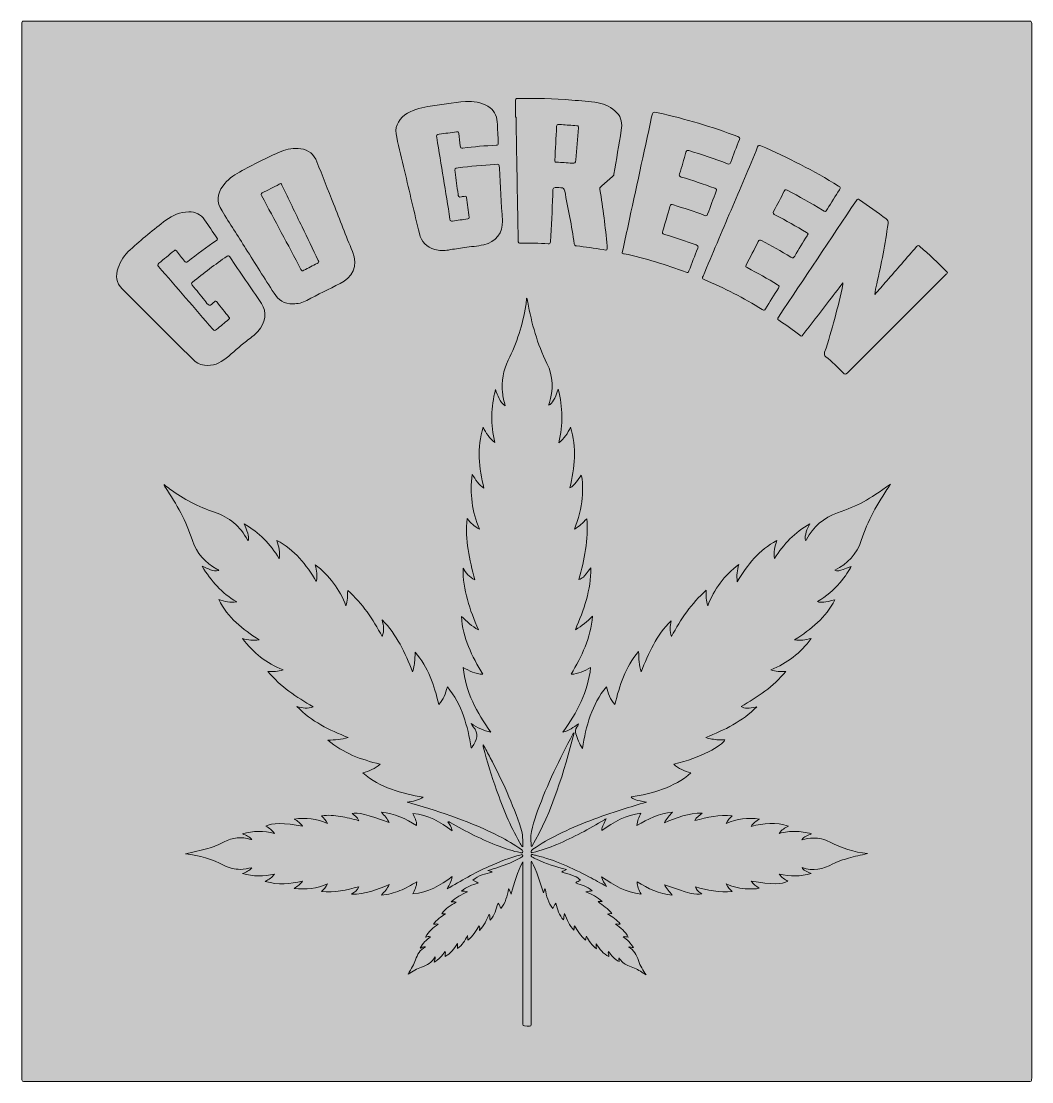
# Model space of a CAD drawing. Extents: x 543 to 1394, y -1479 to -585.
import ezdxf

# ---------------------------------------------------------------- set-up
doc = ezdxf.new("R2010")
doc.units = 0
doc.header["$MEASUREMENT"] = 0
doc.layers.add('katman 1', color=7, linetype='Continuous')

# ---------------------------------------------------------------- blocks, each defined once
blk = doc.blocks.new('block 2')
at = {"layer": 'katman 1', "true_color": 0xffffff}
h = blk.add_hatch(color=7, dxfattribs=at)
h.dxf.hatch_style = 2
edge = h.paths.add_edge_path()
edge.add_spline(control_points=[(544.43, -585.23), (827.38, -585.23), (1110.32, -585.23), (1393.26, -585.23), (1393.92, -585.95), (1393.95, -586.85), (1393.98, -587.74), (1394.01, -588.79), (1393.99, -589.83), (1393.99, -590.87), (1393.99, -884.8), (1393.99, -1178.74), (1393.99, -1472.67), (1393.99, -1474.01), (1394.04, -1475.35), (1393.92, -1476.69), (1393.81, -1477.91), (1393.3, -1478.64), (1391.94, -1478.49), (1391.42, -1478.44), (1390.89, -1478.49), (1390.37, -1478.49), (1109.32, -1478.49), (828.26, -1478.49), (547.2, -1478.49), (543.84, -1478.49), (543.75, -1478.4), (543.71, -1475.01), (543.7, -1474.34), (543.7, -1473.67), (543.7, -1473), (543.7, -1178.84), (543.7, -884.68), (543.72, -590.52), (543.72, -588.75), (543.26, -586.87), (544.43, -585.23)], knot_values=[0, 0, 0, 0, 1, 1, 1, 2, 2, 2, 3, 3, 3, 4, 4, 4, 5, 5, 5, 6, 6, 6, 7, 7, 7, 8, 8, 8, 9, 9, 9, 10, 10, 10, 11, 11, 11, 12, 12, 12, 12], degree=3, periodic=1)
at = {"layer": 'katman 1', "true_color": 0x00db4b}
h = blk.add_hatch(color=102, dxfattribs=at)
h.dxf.hatch_style = 2
edge = h.paths.add_edge_path()
edge.add_spline(control_points=[(959.4, -666), (959.4, -661.39), (959.47, -656.78), (959.36, -652.18), (959.33, -650.84), (959.53, -650.36), (960.98, -650.33), (976.29, -649.95), (991.58, -650.49), (1006.85, -651.69), (1014.26, -652.27), (1021.71, -652.55), (1028.99, -654.04), (1034.96, -655.26), (1040.43, -657.72), (1044.72, -662.28), (1048.69, -666.51), (1049.38, -671.56), (1048.47, -677.01), (1046.4, -689.38), (1044.31, -701.73), (1042.28, -714.1), (1042.08, -715.28), (1041.36, -715.9), (1040.56, -716.58), (1037.51, -719.18), (1034.47, -721.79), (1031.4, -724.38), (1030.54, -725.11), (1030.24, -725.82), (1030.44, -727.06), (1032.98, -742.82), (1035.13, -758.64), (1036.53, -774.54), (1036.86, -778.26), (1036.86, -778.29), (1033.16, -777.66), (1025.69, -776.4), (1018.2, -775.29), (1010.67, -774.55), (1009.43, -774.43), (1009.04, -773.81), (1008.88, -772.72), (1006.69, -757.81), (1003.78, -743.04), (1000.78, -728.28), (1000.37, -726.27), (999.64, -725.25), (997.47, -725.49), (995.45, -725.71), (992.88, -724.39), (991.51, -725.8), (990.25, -727.08), (991.04, -729.64), (990.93, -731.63), (990.21, -744.76), (989.47, -757.89), (988.82, -771.03), (988.75, -772.46), (988.27, -772.81), (986.97, -772.71), (979.25, -772.08), (971.51, -772.24), (963.78, -772.31), (962.03, -772.32), (961.64, -771.66), (961.63, -770.14), (961.6, -765.53), (961.5, -760.92), (961.41, -756.31), (960.97, -731.7), (960.5, -707.1), (960.09, -682.49), (960, -677), (960.07, -671.5), (960.07, -666), (959.85, -666), (959.63, -666), (959.4, -666)], knot_values=[0, 0, 0, 0, 1, 1, 1, 2, 2, 2, 3, 3, 3, 4, 4, 4, 5, 5, 5, 6, 6, 6, 7, 7, 7, 8, 8, 8, 9, 9, 9, 10, 10, 10, 11, 11, 11, 12, 12, 12, 13, 13, 13, 14, 14, 14, 15, 15, 15, 16, 16, 16, 17, 17, 17, 18, 18, 18, 19, 19, 19, 20, 20, 20, 21, 21, 21, 22, 22, 22, 23, 23, 23, 24, 24, 24, 25, 25, 25, 26, 26, 26, 26], degree=3, periodic=1)
h = blk.add_hatch(color=102, dxfattribs=at)
h.dxf.hatch_style = 2
edge = h.paths.add_edge_path()
edge.add_spline(control_points=[(941.97, -705.81), (945.76, -705.69), (945.74, -705.69), (945.92, -709.02), (946.71, -723.87), (947.48, -738.71), (948.34, -753.55), (948.91, -763.26), (942.95, -771.23), (932.61, -773.57), (927.27, -774.78), (921.74, -775.1), (916.3, -775.88), (911.89, -776.52), (907.48, -777.16), (903.11, -777.96), (899.15, -778.69), (895.26, -778.5), (891.41, -777.47), (884.47, -775.61), (880.1, -771.09), (878.44, -764.16), (874.21, -746.49), (870.11, -728.79), (865.95, -711.1), (863.75, -701.72), (861.55, -692.33), (859.35, -682.94), (857.51, -675.09), (859.81, -669), (866.32, -664.21), (872.05, -660), (878.62, -658.19), (885.53, -657.12), (896.1, -655.49), (906.66, -653.86), (917.31, -652.89), (923.96, -652.28), (930.35, -653.56), (936.19, -656.91), (941.17, -659.78), (943.53, -664.38), (943.95, -669.95), (944.39, -675.88), (944.55, -681.83), (944.92, -687.77), (945.01, -689.21), (944.64, -689.67), (943.15, -689.72), (933.79, -690.06), (924.48, -691.01), (915.18, -692.09), (913.4, -692.29), (913.01, -691.74), (912.86, -690.22), (912.51, -686.75), (912.01, -683.29), (911.65, -679.82), (911.52, -678.51), (911.16, -678.09), (909.71, -678.33), (904.88, -679.12), (900.02, -679.76), (895.16, -680.37), (893.29, -680.6), (892.69, -681.11), (893.05, -683.25), (896.88, -706.15), (900.59, -729.08), (904.23, -752.02), (904.49, -753.66), (905.2, -753.73), (906.43, -753.55), (910.69, -752.94), (914.95, -752.32), (919.22, -751.76), (920.05, -751.65), (920.38, -751.4), (920.27, -750.5), (919.55, -744.9), (918.85, -739.3), (918.2, -733.69), (918.1, -732.79), (917.73, -732.54), (916.91, -732.67), (915.89, -732.82), (914.79, -732.78), (913.83, -733.11), (911.62, -733.9), (911.23, -732.8), (911, -730.92), (910.24, -724.74), (909.38, -718.56), (908.49, -712.39), (908.04, -709.27), (907.98, -709.26), (911.07, -708.83), (921.45, -707.36), (931.89, -706.54), (941.97, -705.81)], knot_values=[0, 0, 0, 0, 1, 1, 1, 2, 2, 2, 3, 3, 3, 4, 4, 4, 5, 5, 5, 6, 6, 6, 7, 7, 7, 8, 8, 8, 9, 9, 9, 10, 10, 10, 11, 11, 11, 12, 12, 12, 13, 13, 13, 14, 14, 14, 15, 15, 15, 16, 16, 16, 17, 17, 17, 18, 18, 18, 19, 19, 19, 20, 20, 20, 21, 21, 21, 22, 22, 22, 23, 23, 23, 24, 24, 24, 25, 25, 25, 26, 26, 26, 27, 27, 27, 28, 28, 28, 29, 29, 29, 30, 30, 30, 31, 31, 31, 32, 32, 32, 33, 33, 33, 33], degree=3, periodic=1)
h = blk.add_hatch(color=102, dxfattribs=at)
h.dxf.hatch_style = 2
edge = h.paths.add_edge_path()
edge.add_spline(control_points=[(1049.31, -779.95), (1050.97, -772.3), (1052.56, -764.98), (1054.14, -757.66), (1060.76, -727.07), (1067.39, -696.49), (1073.99, -665.9), (1074.97, -661.36), (1074.9, -661.35), (1079.48, -662.36), (1102.38, -667.43), (1124.76, -674.21), (1146.7, -682.47), (1148.07, -682.98), (1148.5, -683.44), (1147.9, -684.95), (1145.37, -691.29), (1142.94, -697.67), (1140.58, -704.06), (1140.02, -705.59), (1139.42, -705.92), (1137.86, -705.31), (1127.16, -701.13), (1116.24, -697.56), (1105.25, -694.21), (1103.83, -693.77), (1103.29, -693.92), (1102.86, -695.53), (1101.2, -701.68), (1099.38, -707.79), (1097.49, -713.88), (1097, -715.44), (1097.24, -716.07), (1098.86, -716.53), (1108.42, -719.25), (1117.8, -722.5), (1127.14, -725.88), (1128.72, -726.45), (1129, -726.99), (1128.4, -728.53), (1125.91, -734.88), (1123.49, -741.26), (1121.16, -747.67), (1120.63, -749.13), (1120.17, -749.41), (1118.64, -748.83), (1109.96, -745.57), (1101.15, -742.67), (1092.28, -739.95), (1090.67, -739.45), (1089.9, -739.39), (1089.37, -741.37), (1087.51, -748.24), (1085.45, -755.06), (1083.34, -761.86), (1082.81, -763.57), (1083.03, -764.24), (1084.86, -764.77), (1093.84, -767.38), (1102.68, -770.43), (1111.45, -773.66), (1113.05, -774.24), (1113.51, -774.75), (1112.82, -776.47), (1110.26, -782.79), (1107.83, -789.17), (1105.45, -795.56), (1104.96, -796.89), (1104.51, -797.22), (1103.1, -796.68), (1086.09, -790.24), (1068.71, -785.02), (1050.93, -781.14), (1050.22, -780.98), (1048.9, -781.14), (1049.31, -779.95)], knot_values=[0, 0, 0, 0, 1, 1, 1, 2, 2, 2, 3, 3, 3, 4, 4, 4, 5, 5, 5, 6, 6, 6, 7, 7, 7, 8, 8, 8, 9, 9, 9, 10, 10, 10, 11, 11, 11, 12, 12, 12, 13, 13, 13, 14, 14, 14, 15, 15, 15, 16, 16, 16, 17, 17, 17, 18, 18, 18, 19, 19, 19, 20, 20, 20, 21, 21, 21, 22, 22, 22, 23, 23, 23, 24, 24, 24, 25, 25, 25, 25], degree=3, periodic=1)
at = {"layer": 'katman 1', "true_color": 0xffffff}
h = blk.add_hatch(color=7, dxfattribs=at)
h.dxf.hatch_style = 2
edge = h.paths.add_edge_path()
edge.add_spline(control_points=[(998.05, -672.31), (1002.35, -672.62), (1006.64, -672.95), (1010.93, -673.24), (1012.16, -673.32), (1012.71, -673.56), (1012.56, -675.1), (1011.65, -684.1), (1010.83, -693.12), (1010.14, -702.14), (1009.96, -704.37), (1009.34, -705.21), (1006.98, -704.94), (1002.63, -704.46), (998.25, -704.25), (993.88, -704.01), (992.68, -703.95), (992.45, -703.53), (992.51, -702.38), (993.06, -692.9), (993.56, -683.41), (994, -673.92), (994.06, -672.56), (994.47, -672.04), (995.83, -672.23), (996.56, -672.32), (997.31, -672.24), (998.05, -672.24), (998.05, -672.26), (998.05, -672.29), (998.05, -672.31)], knot_values=[0, 0, 0, 0, 1, 1, 1, 2, 2, 2, 3, 3, 3, 4, 4, 4, 5, 5, 5, 6, 6, 6, 7, 7, 7, 8, 8, 8, 9, 9, 9, 10, 10, 10, 10], degree=3, periodic=1)
at = {"layer": 'katman 1', "true_color": 0x00db4b}
h = blk.add_hatch(color=102, dxfattribs=at)
h.dxf.hatch_style = 2
edge = h.paths.add_edge_path()
edge.add_spline(control_points=[(771.93, -823.29), (764.81, -823.55), (759.74, -820.1), (756.07, -814.34), (748.13, -801.88), (740.26, -789.38), (732.37, -776.89), (725.67, -766.28), (718.98, -755.67), (712.29, -745.05), (707.57, -737.53), (707.85, -730.98), (713.2, -723.83), (716.92, -718.87), (721.67, -715.19), (727.13, -712.26), (738.57, -706.11), (750.03, -700.03), (761.99, -694.94), (767.25, -692.7), (772.84, -691.96), (778.56, -692.68), (785.33, -693.54), (789.74, -697.33), (792.2, -703.61), (796.86, -715.48), (801.54, -727.33), (806.22, -739.19), (811.5, -752.56), (816.64, -765.99), (822.13, -779.27), (827.32, -791.81), (821.68, -801.1), (811.66, -806.19), (802.33, -810.92), (792.87, -815.38), (783.71, -820.44), (780.09, -822.44), (776.1, -823.37), (771.93, -823.29)], knot_values=[0, 0, 0, 0, 1, 1, 1, 2, 2, 2, 3, 3, 3, 4, 4, 4, 5, 5, 5, 6, 6, 6, 7, 7, 7, 8, 8, 8, 9, 9, 9, 10, 10, 10, 11, 11, 11, 12, 12, 12, 13, 13, 13, 13], degree=3, periodic=1)
h = blk.add_hatch(color=102, dxfattribs=at)
h.dxf.hatch_style = 2
edge = h.paths.add_edge_path()
edge.add_spline(control_points=[(1205.67, -764.6), (1205.41, -765.02), (1205.15, -765.47), (1204.88, -765.92), (1201.4, -771.62), (1197.85, -777.29), (1194.46, -783.04), (1193.5, -784.67), (1192.79, -784.96), (1191.09, -783.9), (1183.1, -778.89), (1174.83, -774.35), (1166.47, -769.98), (1165.16, -769.3), (1164.55, -769.26), (1163.81, -770.73), (1160.47, -777.44), (1157.02, -784.09), (1153.54, -790.73), (1152.87, -791.99), (1153.44, -792.33), (1154.4, -792.83), (1163.11, -797.34), (1171.62, -802.18), (1180.02, -807.24), (1181.45, -808.11), (1181.58, -808.75), (1180.7, -810.11), (1177.03, -815.87), (1173.41, -821.67), (1169.87, -827.51), (1169.07, -828.83), (1168.53, -828.98), (1167.19, -828.14), (1151.52, -818.42), (1135.18, -809.98), (1118.2, -802.79), (1116.41, -802.04), (1116.74, -801.26), (1117.27, -800), (1125.15, -781.43), (1133.01, -762.85), (1140.86, -744.28), (1148.34, -726.59), (1155.84, -708.91), (1163.26, -691.19), (1163.89, -689.69), (1164.43, -689.55), (1165.84, -690.15), (1188.53, -699.89), (1210.39, -711.2), (1231.45, -724.09), (1232.94, -725.01), (1233.08, -725.68), (1232.12, -727.16), (1228.65, -732.53), (1225.36, -738), (1221.98, -743.42), (1220.37, -746.02), (1220.36, -746), (1217.84, -744.46), (1208.09, -738.48), (1198.13, -732.86), (1187.97, -727.59), (1186.72, -726.94), (1186.22, -727.01), (1185.56, -728.34), (1182.8, -733.93), (1180.03, -739.53), (1176.99, -744.96), (1175.81, -747.07), (1176.46, -747.76), (1178.27, -748.67), (1187.16, -753.13), (1195.79, -758.09), (1204.29, -763.25), (1204.83, -763.58), (1205.57, -763.73), (1205.67, -764.6)], knot_values=[0, 0, 0, 0, 1, 1, 1, 2, 2, 2, 3, 3, 3, 4, 4, 4, 5, 5, 5, 6, 6, 6, 7, 7, 7, 8, 8, 8, 9, 9, 9, 10, 10, 10, 11, 11, 11, 12, 12, 12, 13, 13, 13, 14, 14, 14, 15, 15, 15, 16, 16, 16, 17, 17, 17, 18, 18, 18, 19, 19, 19, 20, 20, 20, 21, 21, 21, 22, 22, 22, 23, 23, 23, 24, 24, 24, 25, 25, 25, 26, 26, 26, 26], degree=3, periodic=1)
at = {"layer": 'katman 1', "true_color": 0xffffff}
h = blk.add_hatch(color=7, dxfattribs=at)
h.dxf.hatch_style = 2
edge = h.paths.add_edge_path()
edge.add_spline(control_points=[(761.69, -722.05), (762.54, -722.06), (762.53, -722.91), (762.79, -723.43), (768.44, -735.11), (774.08, -746.8), (779.72, -758.49), (784.25, -767.9), (788.74, -777.35), (793.35, -786.73), (794.06, -788.18), (793.79, -788.68), (792.43, -789.33), (788.61, -791.15), (784.85, -793.08), (781.11, -795.06), (779.92, -795.69), (779.43, -795.54), (778.77, -794.3), (767.76, -773.53), (756.69, -752.78), (745.61, -732.04), (745.1, -731.09), (744.8, -730.49), (746.1, -729.86), (750.9, -727.51), (755.64, -725.05), (760.4, -722.63), (760.8, -722.43), (761.21, -722.26), (761.69, -722.05)], knot_values=[0, 0, 0, 0, 1, 1, 1, 2, 2, 2, 3, 3, 3, 4, 4, 4, 5, 5, 5, 6, 6, 6, 7, 7, 7, 8, 8, 8, 9, 9, 9, 10, 10, 10, 10], degree=3, periodic=1)
at = {"layer": 'katman 1', "true_color": 0x00db4b}
h = blk.add_hatch(color=102, dxfattribs=at)
h.dxf.hatch_style = 2
edge = h.paths.add_edge_path()
edge.add_spline(control_points=[(1235.09, -805.56), (1230.56, -811.45), (1226.37, -816.92), (1222.16, -822.39), (1215.22, -831.39), (1208.24, -840.37), (1201.36, -849.42), (1200.37, -850.73), (1199.79, -850.65), (1198.63, -849.74), (1192.97, -845.28), (1187.1, -841.1), (1181.09, -837.11), (1179.83, -836.27), (1179.87, -835.72), (1180.67, -834.53), (1202.63, -801.76), (1224.55, -768.96), (1246.45, -736.14), (1247.24, -734.95), (1247.75, -734.78), (1248.99, -735.62), (1256.61, -740.82), (1264.06, -746.23), (1271.48, -751.7), (1272.89, -752.75), (1273.38, -753.79), (1273.12, -755.57), (1270.56, -772.68), (1267.48, -789.68), (1263.48, -806.52), (1262.79, -809.44), (1262.12, -812.38), (1261.82, -815.5), (1265.19, -811.66), (1268.57, -807.83), (1271.92, -803.99), (1280.32, -794.35), (1288.73, -784.72), (1297.08, -775.04), (1298.13, -773.82), (1298.73, -773.98), (1299.85, -774.96), (1307.55, -781.75), (1314.96, -788.85), (1322.33, -795.99), (1323.08, -796.72), (1323.28, -797.23), (1322.4, -797.92), (1322.05, -798.2), (1321.76, -798.55), (1321.44, -798.86), (1293.93, -826.38), (1266.4, -853.88), (1238.93, -881.46), (1237.39, -883), (1236.66, -882.95), (1235.18, -881.43), (1230.56, -876.69), (1225.75, -872.14), (1220.7, -867.86), (1219.39, -866.75), (1219.09, -865.79), (1219.65, -864.09), (1225.91, -845.28), (1230.9, -826.13), (1235.09, -806.76), (1235.13, -806.55), (1235.09, -806.33), (1235.09, -805.56)], knot_values=[0, 0, 0, 0, 1, 1, 1, 2, 2, 2, 3, 3, 3, 4, 4, 4, 5, 5, 5, 6, 6, 6, 7, 7, 7, 8, 8, 8, 9, 9, 9, 10, 10, 10, 11, 11, 11, 12, 12, 12, 13, 13, 13, 14, 14, 14, 15, 15, 15, 16, 16, 16, 17, 17, 17, 18, 18, 18, 19, 19, 19, 20, 20, 20, 21, 21, 21, 22, 22, 22, 23, 23, 23, 23], degree=3, periodic=1)
h = blk.add_hatch(color=102, dxfattribs=at)
h.dxf.hatch_style = 2
edge = h.paths.add_edge_path()
edge.add_spline(control_points=[(684.23, -745.84), (689.9, -745.67), (694.36, -747.99), (697.58, -752.55), (701.15, -757.58), (704.5, -762.76), (708.02, -767.82), (708.7, -768.81), (708.57, -769.22), (707.62, -769.86), (699.33, -775.51), (691.25, -781.46), (683.4, -787.7), (682.21, -788.65), (681.6, -788.47), (680.75, -787.36), (678.54, -784.47), (676.2, -781.68), (673.99, -778.78), (673.29, -777.86), (672.87, -777.72), (671.93, -778.52), (667.68, -782.13), (663.38, -785.68), (659.05, -789.18), (657.94, -790.09), (657.9, -790.7), (658.86, -791.8), (674.1, -809.38), (689.31, -826.98), (704.46, -844.63), (705.66, -846.01), (706.36, -846.16), (707.77, -844.91), (711.04, -842), (714.47, -839.26), (717.88, -836.51), (718.75, -835.81), (718.86, -835.38), (718.1, -834.46), (714.72, -830.31), (711.41, -826.1), (708.13, -821.87), (707.4, -820.93), (706.88, -820.74), (705.87, -821.55), (704.47, -822.68), (703.09, -824.93), (701.55, -824.55), (700.09, -824.18), (699.07, -821.96), (697.89, -820.53), (694.35, -816.23), (690.86, -811.89), (687.29, -807.61), (686.43, -806.58), (686.2, -805.96), (687.43, -804.96), (696.86, -797.35), (706.54, -790.07), (716.51, -783.18), (717.57, -782.45), (718.07, -782.6), (718.78, -783.65), (727.64, -796.75), (736.66, -809.76), (745.41, -822.94), (750.34, -830.37), (748.99, -839.23), (742.37, -846.63), (739.56, -849.76), (736.09, -852.08), (732.85, -854.69), (727.05, -859.34), (721.52, -864.31), (715.79, -869.04), (710.54, -873.37), (704.55, -875.93), (697.51, -875.04), (693.34, -874.51), (689.98, -872.38), (687.09, -869.49), (667.45, -849.89), (647.81, -830.28), (628.23, -810.62), (623.26, -805.63), (622.43, -799.63), (624.75, -793.11), (626.88, -787.12), (630.32, -781.94), (635.03, -777.69), (644.7, -768.98), (654.67, -760.63), (665.09, -752.84), (670.73, -748.63), (677.11, -746.12), (684.23, -745.84)], knot_values=[0, 0, 0, 0, 1, 1, 1, 2, 2, 2, 3, 3, 3, 4, 4, 4, 5, 5, 5, 6, 6, 6, 7, 7, 7, 8, 8, 8, 9, 9, 9, 10, 10, 10, 11, 11, 11, 12, 12, 12, 13, 13, 13, 14, 14, 14, 15, 15, 15, 16, 16, 16, 17, 17, 17, 18, 18, 18, 19, 19, 19, 20, 20, 20, 21, 21, 21, 22, 22, 22, 23, 23, 23, 24, 24, 24, 25, 25, 25, 26, 26, 26, 27, 27, 27, 28, 28, 28, 29, 29, 29, 30, 30, 30, 31, 31, 31, 32, 32, 32, 32], degree=3, periodic=1)
at = {"layer": 'katman 1', "true_color": 0x00db4a}
h = blk.add_hatch(color=102, dxfattribs=at)
h.dxf.hatch_style = 2
edge = h.paths.add_edge_path()
edge.add_spline(control_points=[(1157.89, -1309.64), (1159.54, -1312.27), (1161.99, -1313.78), (1164.55, -1315.54), (1161.32, -1316.47), (1158.23, -1316.16), (1155.19, -1316.17), (1152.06, -1316.18), (1148.98, -1315.61), (1145.93, -1314.97), (1142.9, -1314.33), (1140.01, -1313.28), (1136.81, -1311.98), (1137.95, -1314.79), (1140.06, -1316.29), (1141.87, -1318.48), (1131, -1319.53), (1120.93, -1317.15), (1110.87, -1314.45), (1111.32, -1316.62), (1112.44, -1317.85), (1116.12, -1320.27), (1111.87, -1321.59), (1104.34, -1319.75), (1084.84, -1312.61), (1086.38, -1316.08), (1088.96, -1318.48), (1091.42, -1321.5), (1080.28, -1320.54), (1070.97, -1315.87), (1061.72, -1310.19), (1061.72, -1314.05), (1063.36, -1317.07), (1065.05, -1320.47), (1052.34, -1319.19), (1041.99, -1313.29), (1031.92, -1305.89), (1032.47, -1309.13), (1034.31, -1311.36), (1036.06, -1314.07), (1030.85, -1311.23), (1026.03, -1308.5), (1021.13, -1305.95), (1006.96, -1298.58), (992.55, -1291.79), (976.93, -1287.98), (975.92, -1287.73), (974.91, -1287.51), (973.89, -1287.3), (973.41, -1287.2), (972.82, -1286.92), (972.57, -1287.63), (972.35, -1288.26), (972.56, -1288.8), (973.18, -1289.13), (974.48, -1289.82), (975.77, -1290.57), (977.11, -1291.2), (985.13, -1294.95), (993.54, -1297.61), (1002.26, -1299.86), (1001.06, -1300.96), (999.21, -1300.71), (998.26, -1302.07), (1007.84, -1304.42), (1011.62, -1306.04), (1014.09, -1308.87), (1012.82, -1309.61), (1011.25, -1309.8), (1010.1, -1311.17), (1012.53, -1312.03), (1014.88, -1312.78), (1017.18, -1313.69), (1019.53, -1314.62), (1021.72, -1315.84), (1023.86, -1317.78), (1022.2, -1318.04), (1020.77, -1318.27), (1018.71, -1318.6), (1023.78, -1320.96), (1028.43, -1322.88), (1032.24, -1326.87), (1030.89, -1326.87), (1029.9, -1326.87), (1028.91, -1326.87), (1032.87, -1330.1), (1037.27, -1332.64), (1040.62, -1336.9), (1039.38, -1337.04), (1038.36, -1337.16), (1036.78, -1337.34), (1041.23, -1339.59), (1044.88, -1342.04), (1047.59, -1345.95), (1046.24, -1346.23), (1045.07, -1345.25), (1043.66, -1346), (1047.89, -1348.9), (1051.93, -1351.86), (1054.27, -1356.94), (1052.75, -1356.45), (1051.53, -1356.16), (1049.9, -1356.46), (1053.51, -1358.99), (1056.42, -1361.83), (1058.6, -1365.65), (1057.05, -1365.78), (1056, -1364.68), (1054.41, -1365.1), (1059.18, -1367.64), (1061.29, -1371.85), (1062.86, -1376.56), (1064.3, -1380.87), (1066.6, -1384.8), (1069.32, -1388.51), (1066.07, -1386.64), (1063.02, -1384.47), (1059.62, -1382.91), (1057.8, -1382.08), (1055.92, -1381.4), (1054.05, -1380.69), (1050.81, -1379.45), (1048.44, -1377.19), (1046.55, -1374.21), (1045.82, -1375.39), (1047.07, -1376.28), (1046.59, -1377.45), (1042.86, -1375.41), (1040.18, -1372.35), (1037.69, -1368.75), (1037.19, -1370.48), (1037.99, -1371.69), (1038.06, -1373.18), (1033.21, -1370.82), (1030.28, -1366.77), (1027.43, -1362.34), (1026.93, -1363.83), (1027.36, -1365.01), (1027.68, -1366.72), (1023.74, -1363.68), (1021.13, -1360.24), (1019.29, -1356.03), (1018.23, -1356.95), (1018.95, -1358.2), (1018.39, -1359.27), (1014.38, -1355.97), (1011.82, -1351.64), (1009.16, -1347.18), (1008.35, -1348.34), (1009.05, -1349.55), (1008.62, -1350.85), (1004.75, -1347.04), (1002.81, -1342.25), (1000.51, -1337), (1000.22, -1339.02), (1000.01, -1340.44), (999.75, -1342.28), (996.11, -1338.15), (994.75, -1333.3), (993.36, -1328.3), (991.78, -1329.33), (991.77, -1331.15), (990.85, -1332.65), (986.95, -1327.81), (985.43, -1322.24), (984.4, -1316.24), (983.35, -1317.06), (983.58, -1318.33), (982.83, -1319.55), (980.08, -1310.29), (977.38, -1301.4), (972.88, -1292.87), (972.27, -1293.89), (972.49, -1294.77), (972.49, -1295.57), (972.47, -1339.85), (972.48, -1384.13), (972.47, -1428.41), (972.47, -1432.02), (972.86, -1431.65), (969.28, -1431.66), (965.5, -1431.68), (965.5, -1431.66), (965.5, -1427.95), (965.5, -1384.35), (965.5, -1340.74), (965.5, -1297.13), (965.5, -1295.87), (965.5, -1294.61), (965.5, -1293.34), (960.86, -1301.81), (958.26, -1311), (955.69, -1320.72), (954.98, -1318.94), (954.75, -1317.43), (953.59, -1316.09), (952.44, -1322.17), (951, -1327.87), (947.03, -1332.67), (946.26, -1331.11), (946.03, -1329.51), (944.69, -1328.29), (943.84, -1330.81), (943.11, -1333.26), (942.18, -1335.62), (941.23, -1338.02), (940.08, -1340.34), (938.06, -1342.36), (937.61, -1340.66), (938.2, -1338.96), (937.17, -1337.48), (935.05, -1342.34), (933.08, -1347.2), (929.01, -1351.12), (928.95, -1349.65), (929.76, -1348.47), (928.76, -1347.22), (926.08, -1351.6), (923.56, -1356.01), (919.33, -1359.34), (919.2, -1358.04), (919.09, -1357), (918.94, -1355.49), (916.83, -1359.84), (914.53, -1363.5), (910.68, -1366.3), (910.68, -1365), (910.68, -1363.94), (910.68, -1362.26), (907.55, -1366.68), (904.78, -1370.7), (900.09, -1373.08), (899.88, -1371.63), (900.74, -1370.37), (900.09, -1368.92), (897.63, -1372.51), (894.78, -1375.56), (890.84, -1377.8), (890.95, -1376.31), (892.12, -1375.19), (891.63, -1373.47), (889.14, -1378.27), (884.97, -1380.43), (880.28, -1382.04), (876.3, -1383.4), (872.68, -1385.56), (869.04, -1387.86), (870.27, -1385.72), (871.56, -1383.6), (872.72, -1381.42), (873.66, -1379.65), (874.67, -1377.87), (875.26, -1375.98), (876.69, -1371.47), (878.75, -1367.49), (883.57, -1365.04), (881.71, -1364.91), (880.61, -1365.58), (879.13, -1366.09), (881.21, -1362.03), (884.24, -1359.15), (887.82, -1356.57), (886.34, -1355.98), (885.15, -1356.62), (883.69, -1356.69), (886.08, -1351.86), (890.08, -1348.86), (894.33, -1345.93), (892.85, -1345.36), (891.66, -1346.06), (890.24, -1346), (893, -1342.21), (896.48, -1339.57), (900.52, -1337.24), (899.55, -1337.18), (898.58, -1337.11), (897.31, -1337.03), (900.49, -1332.72), (904.85, -1330.14), (909.32, -1327.3), (907.94, -1326.58), (906.8, -1327.04), (905.33, -1327.15), (909.18, -1323.06), (913.95, -1320.97), (919.02, -1318.73), (917.31, -1318.07), (915.82, -1318.05), (913.88, -1317.93), (918.16, -1314.19), (922.95, -1312.71), (927.89, -1311.27), (926.74, -1309.78), (925.03, -1309.63), (923.55, -1308.77), (928.26, -1304.78), (933.85, -1303.23), (939.8, -1302.17), (938.75, -1301.2), (937.52, -1301.19), (936.03, -1300.74), (939.25, -1299.73), (942.16, -1298.86), (945.04, -1297.9), (951.45, -1295.75), (957.75, -1293.34), (963.63, -1289.96), (964.08, -1289.7), (964.53, -1289.43), (964.97, -1289.16), (965.6, -1288.77), (965.64, -1288.12), (965.41, -1287.58), (965.11, -1286.87), (964.52, -1287.38), (964.07, -1287.48), (954.62, -1289.63), (945.7, -1293.28), (936.92, -1297.29), (924.96, -1302.76), (913.49, -1309.15), (901.84, -1316.22), (903.76, -1312.81), (905.46, -1309.74), (906.08, -1305.84), (896.03, -1313.16), (885.72, -1319.2), (872.94, -1320.44), (874.51, -1317.04), (876.18, -1314.04), (876.2, -1310.21), (871.47, -1313.06), (866.9, -1315.63), (862.02, -1317.61), (857.19, -1319.57), (852.26, -1321.08), (846.51, -1321.41), (848.95, -1318.51), (851.5, -1316.09), (853.12, -1312.54), (842.88, -1316.91), (832.88, -1320.78), (821.33, -1320.68), (823.89, -1318.8), (826.3, -1317.35), (827.42, -1314.33), (817.17, -1317.17), (807.04, -1319.46), (796.04, -1318.47), (797.99, -1316.3), (800, -1314.71), (801.11, -1311.97), (792.09, -1315.87), (782.94, -1316.98), (773.12, -1315.7), (775.86, -1313.87), (778.31, -1312.21), (780.15, -1309.51), (769.69, -1311.99), (759.42, -1313.33), (748.76, -1309.8), (751.87, -1308.22), (754.47, -1306.54), (756.52, -1303.64), (747.46, -1305.85), (738.72, -1305.71), (729.44, -1303.29), (732.5, -1301.85), (735.43, -1301.13), (737.42, -1298.28), (734.05, -1298.98), (731.01, -1299.7), (727.85, -1299.7), (722.98, -1299.7), (718.41, -1298.61), (714.11, -1296.43), (704.02, -1291.33), (693.44, -1287.83), (681.62, -1286.57), (685.17, -1285.81), (688.2, -1285.22), (691.21, -1284.5), (694.31, -1283.75), (697.4, -1282.97), (700.46, -1282.06), (705.15, -1280.65), (709.7, -1278.85), (714.05, -1276.57), (721.24, -1272.79), (728.71, -1272.01), (736.47, -1274.56), (736.66, -1274.63), (736.89, -1274.57), (737.28, -1274.57), (735.49, -1271.81), (732.51, -1271.15), (729.46, -1269.69), (738.65, -1267.29), (747.39, -1267.09), (756.47, -1269.35), (754.53, -1266.47), (751.97, -1264.82), (749.17, -1263.41), (754.08, -1260.41), (765.1, -1260.4), (780.06, -1263.4), (778.34, -1260.76), (775.9, -1259.16), (773.17, -1257.32), (782.94, -1255.95), (792.02, -1257.13), (801.06, -1261), (800.02, -1258.29), (798.05, -1256.72), (796.17, -1254.68), (801.68, -1253.6), (806.87, -1254.45), (812.01, -1255.15), (817.14, -1255.84), (822.16, -1257.12), (827.39, -1258.69), (826.3, -1255.64), (823.99, -1254.19), (821.74, -1252.68), (826.39, -1251.39), (834.67, -1253.41), (852.99, -1260.33), (851.58, -1256.84), (848.88, -1254.52), (846.54, -1251.53), (857.64, -1252.43), (866.89, -1257.15), (876.17, -1262.75), (876.2, -1258.97), (874.58, -1256.01), (872.89, -1252.55), (885.72, -1253.79), (896.02, -1259.79), (906.03, -1267.12), (905.51, -1264.1), (903.81, -1262), (902.47, -1259.7), (903.33, -1259.28), (903.79, -1259.94), (904.31, -1260.23), (917.67, -1267.86), (931.34, -1274.83), (945.75, -1280.28), (951.51, -1282.46), (957.36, -1284.36), (963.43, -1285.52), (964.1, -1285.65), (964.98, -1286.31), (965.4, -1285.41), (965.86, -1284.41), (965.24, -1283.67), (964.34, -1283.03), (958.34, -1278.75), (952, -1275.03), (945.44, -1271.71), (922.04, -1259.87), (897.36, -1251.45), (872.21, -1244.29), (871.01, -1243.94), (869.8, -1243.61), (868.14, -1243.15), (873.01, -1242.3), (877.53, -1241.72), (881.75, -1238.82), (863.14, -1235.91), (845.73, -1230.87), (830.75, -1218.51), (836.2, -1216.85), (841.19, -1215.1), (845.32, -1211.11), (829.45, -1207.17), (814.42, -1201.99), (801.44, -1190.84), (807.43, -1190.71), (812.84, -1190.52), (818.43, -1188.67), (802.62, -1182.25), (787.57, -1175.31), (775.36, -1162.56), (780.13, -1163.83), (784.32, -1164.67), (788.95, -1162.68), (774.88, -1154.6), (761.62, -1145.88), (750.93, -1133.01), (755.4, -1133.11), (759.43, -1133.04), (763.65, -1131.67), (749.69, -1126.17), (738.71, -1117.33), (729.53, -1105.35), (734.35, -1106.09), (738.72, -1107.39), (743.52, -1106.21), (729.61, -1097.59), (717.24, -1087.74), (709.54, -1072.34), (714.55, -1074.38), (719.24, -1075.09), (724.67, -1074.42), (712.13, -1066.9), (702.95, -1056.81), (695.68, -1044.4), (698.16, -1045.46), (700.29, -1046.5), (702.51, -1047.27), (704.72, -1048.05), (707.02, -1048.66), (709.64, -1047.99), (709.23, -1047.21), (708.55, -1047.09), (708.02, -1046.8), (698.02, -1041.42), (690.88, -1033.42), (687.42, -1022.64), (682.23, -1006.48), (674.04, -991.94), (664.6, -978), (664.12, -977.28), (663.66, -976.55), (663.46, -975.55), (665.12, -976.82), (666.76, -978.11), (668.44, -979.36), (679.94, -987.86), (692.51, -994.34), (706.03, -998.88), (718.42, -1003.03), (727.68, -1010.67), (733.76, -1022.2), (733.86, -1022.4), (733.98, -1022.58), (734.11, -1022.75), (734.14, -1022.8), (734.23, -1022.8), (734.3, -1022.82), (735.13, -1019.55), (734.84, -1018.32), (731, -1008.75), (737.35, -1012.31), (742.67, -1016.6), (747.58, -1021.39), (752.52, -1026.22), (756.75, -1031.64), (760.4, -1038.06), (761, -1032.6), (760.49, -1027.78), (758.36, -1022.67), (773.61, -1030.52), (783.18, -1043.11), (791.64, -1057.16), (792.38, -1054.73), (792.3, -1052.5), (792, -1050.27), (791.7, -1048.02), (791.29, -1045.78), (790.85, -1043.04), (802.73, -1052.38), (811.31, -1063.58), (816.68, -1077.67), (818.11, -1073.47), (818.06, -1069.4), (818.1, -1064.8), (830.76, -1075.74), (839.29, -1089.13), (847.17, -1103.41), (849.23, -1098.78), (848.29, -1094.47), (847.07, -1089.55), (859.63, -1102.1), (866.45, -1117.28), (872.69, -1133.27), (873.58, -1131.27), (873.84, -1129.52), (874.06, -1127.75), (874.28, -1125.98), (874.59, -1124.22), (874.7, -1122.44), (874.81, -1120.6), (874.73, -1118.75), (875.03, -1116.82), (885.95, -1129.4), (890.91, -1144.62), (894.81, -1160.71), (898.72, -1156.65), (900.45, -1151.7), (902.02, -1145.92), (914.32, -1161.24), (919.21, -1178.84), (921.99, -1197.37), (922.61, -1197.59), (922.76, -1196.93), (922.99, -1196.55), (926.42, -1190.93), (929.33, -1185.28), (923.52, -1179.36), (923.27, -1179.1), (923.13, -1178.74), (922.94, -1178.42), (922.74, -1178.11), (922.55, -1177.79), (922.02, -1176.93), (927.43, -1180.3), (932.52, -1183.01), (938.66, -1184.04), (926.78, -1167.63), (917.45, -1150.41), (915.3, -1129.61), (920.55, -1132.63), (925.59, -1135.02), (931.8, -1135.37), (927.16, -1127.69), (923.06, -1120.11), (919.9, -1112.06), (916.74, -1104.01), (914.4, -1095.78), (913.81, -1086.66), (918.33, -1090.87), (922.54, -1094.92), (928.13, -1097.88), (921, -1081.04), (914.85, -1064.29), (915.19, -1045.93), (917.7, -1049.96), (920.42, -1053.69), (925.26, -1055.9), (922.79, -1047.27), (920.78, -1038.89), (919.53, -1030.36), (918.29, -1021.85), (917.65, -1013.31), (918.56, -1004.27), (921.8, -1007.78), (924.78, -1010.87), (929.08, -1013.1), (922.58, -998.27), (920.97, -983.13), (922.87, -966.95), (925.74, -971.51), (928.39, -975.67), (932.81, -978.7), (928.67, -961.53), (926.67, -944.64), (932.23, -927.13), (934.48, -932.39), (937.39, -936.51), (942.03, -940.2), (938.32, -925), (938.76, -910.42), (942.52, -895.41), (944.45, -900.68), (945.86, -905.75), (950.82, -909.29), (949.64, -905.28), (948.81, -901.73), (948.42, -898.06), (947.42, -888.49), (949.06, -879.4), (953.27, -870.8), (960.44, -856.18), (965.55, -840.9), (968.03, -824.79), (968.33, -822.81), (968.51, -820.81), (968.77, -818.62), (969.7, -819.63), (969.47, -820.83), (969.66, -821.86), (972.95, -839.72), (977.73, -857.06), (985.82, -873.47), (991.19, -884.36), (991.44, -895.94), (987.66, -907.53), (987.56, -907.81), (987.46, -908.09), (987.41, -908.38), (987.39, -908.51), (987.48, -908.65), (987.52, -908.79), (990.68, -906.79), (992.38, -903.92), (995.35, -895.32), (999.17, -910.49), (999.69, -925.15), (995.79, -940.27), (1000.31, -936.67), (1003.48, -932.58), (1005.62, -927.08), (1011.3, -944.46), (1009.24, -961.31), (1005.17, -978.43), (1007.62, -977.21), (1009.12, -975.33), (1010.58, -973.46), (1012.08, -971.54), (1013.39, -969.48), (1014.77, -967.5), (1016.88, -976.02), (1016.5, -996.1), (1008.92, -1013.01), (1013.12, -1010.97), (1016.05, -1007.76), (1019.37, -1004.3), (1020.95, -1022.08), (1017.37, -1038.81), (1012.81, -1055.47), (1015.82, -1054.65), (1016.32, -1054.17), (1022.9, -1045.77), (1023.01, -1064.33), (1016.96, -1080.88), (1009.81, -1097.82), (1015.5, -1094.83), (1019.58, -1090.9), (1024.15, -1086.51), (1022.64, -1104.8), (1015.22, -1120.23), (1006.16, -1135.3), (1009.28, -1135.3), (1012.02, -1134.5), (1014.71, -1133.54), (1017.37, -1132.6), (1019.8, -1131.18), (1022.59, -1129.6), (1020.49, -1150.32), (1011.19, -1167.57), (999.26, -1183.99), (1004.42, -1182.97), (1008.27, -1180.1), (1012.31, -1176.99), (1012.15, -1178.31), (1011.49, -1179.22), (1010.9, -1180.01), (1009.58, -1181.76), (1009.64, -1183.53), (1010.23, -1185.47), (1011.5, -1189.73), (1012.98, -1193.89), (1015.86, -1197.88), (1017.17, -1188.25), (1019.18, -1179.17), (1022.36, -1170.38), (1025.54, -1161.62), (1029.65, -1153.36), (1035.9, -1145.95), (1037.35, -1151.46), (1039.16, -1156.51), (1043.07, -1160.78), (1046.93, -1144.76), (1051.94, -1129.49), (1062.99, -1116.17), (1063.26, -1122.28), (1063.25, -1127.82), (1065.17, -1133.39), (1071.36, -1117.55), (1078.11, -1102.35), (1090.36, -1090.36), (1089.53, -1094.66), (1088.93, -1098.88), (1090.66, -1103.53), (1098.63, -1089.11), (1107.22, -1075.64), (1119.95, -1064.64), (1119.94, -1069.17), (1119.71, -1073.34), (1121.19, -1077.68), (1126.63, -1063.56), (1135.27, -1052.21), (1147.34, -1042.8), (1146.03, -1047.72), (1145.42, -1052.21), (1146.12, -1057.39), (1154.69, -1043.15), (1164.29, -1030.57), (1179.46, -1022.71), (1177.69, -1027.75), (1176.57, -1032.47), (1177.56, -1037.93), (1184.9, -1025.33), (1194.77, -1015.98), (1207.16, -1008.49), (1204.9, -1013.26), (1202.68, -1017.64), (1203.47, -1022.75), (1204.15, -1022.86), (1204.14, -1022.25), (1204.3, -1021.94), (1210.09, -1011.02), (1218.77, -1003.5), (1230.48, -999.41), (1247.68, -993.41), (1256.61, -988.52), (1275, -975.19), (1274.47, -976.15), (1274.24, -976.67), (1273.93, -977.13), (1264.15, -991.31), (1255.78, -1006.17), (1250.45, -1022.68), (1246.75, -1034.13), (1238.98, -1042.26), (1228.27, -1047.67), (1230.52, -1048.82), (1230.52, -1048.82), (1241.9, -1044.54), (1239.09, -1050.7), (1228.54, -1065.41), (1213.75, -1074.18), (1216.41, -1075.21), (1220.04, -1074.82), (1228.2, -1072.59), (1220.72, -1087.72), (1208.36, -1097.53), (1194.38, -1106.21), (1199.17, -1107.41), (1203.47, -1106.15), (1208.38, -1105.3), (1199.23, -1117.36), (1188.24, -1126.12), (1174.29, -1131.66), (1178.46, -1133.06), (1182.43, -1133.14), (1187.03, -1132.97), (1176.29, -1145.85), (1163.13, -1154.58), (1149.27, -1162.47), (1152.31, -1164.46), (1155.43, -1164.28), (1162.47, -1162.69), (1150.41, -1175.23), (1135.38, -1182.21), (1119.59, -1188.62), (1121.43, -1189.45), (1123.1, -1189.7), (1124.77, -1189.93), (1126.61, -1190.18), (1128.44, -1190.5), (1130.29, -1190.63), (1132.07, -1190.74), (1133.86, -1190.65), (1135.74, -1190.65), (1133.01, -1195.45), (1115.82, -1205.85), (1092.63, -1211.06), (1096.65, -1215.12), (1101.6, -1216.85), (1107.11, -1218.38), (1099.93, -1224.8), (1091.81, -1228.92), (1083.21, -1232.15), (1074.66, -1235.36), (1065.8, -1237.45), (1056.68, -1238.67), (1058.36, -1240.73), (1061.07, -1241.66), (1069.57, -1243.1), (1062.7, -1245.16), (1055.94, -1247.1), (1049.24, -1249.21), (1030.85, -1255.03), (1012.76, -1261.66), (995.44, -1270.23), (988.04, -1273.89), (980.83, -1277.88), (974.1, -1282.69), (973.62, -1283.03), (973.11, -1283.36), (972.73, -1283.79), (972.37, -1284.2), (972.38, -1284.79), (972.57, -1285.29), (972.86, -1286.07), (973.44, -1285.55), (973.88, -1285.46), (980.95, -1283.95), (987.68, -1281.44), (994.31, -1278.64), (1008.15, -1272.78), (1021.34, -1265.68), (1034.18, -1257.9), (1034.55, -1257.67), (1034.93, -1257.47), (1035.73, -1257.02), (1034.24, -1260.47), (1032.23, -1263.29), (1031.97, -1267.05), (1041.94, -1259.71), (1052.29, -1253.84), (1065.04, -1252.5), (1063.42, -1255.79), (1061.79, -1258.84), (1061.65, -1262.8), (1070.9, -1257.18), (1080.26, -1252.45), (1091.43, -1251.46), (1088.98, -1254.45), (1086.46, -1256.89), (1084.73, -1260.44), (1094.98, -1256.14), (1104.99, -1252.16), (1116.58, -1252.3), (1114.04, -1254.16), (1111.72, -1255.62), (1110.45, -1258.63), (1120.83, -1255.86), (1130.96, -1253.48), (1141.8, -1254.5), (1140.14, -1256.67), (1137.98, -1258.12), (1136.86, -1260.93), (1145.87, -1257.23), (1154.93, -1255.93), (1164.67, -1257.33), (1162.08, -1259.15), (1159.65, -1260.69), (1157.71, -1263.47), (1168.32, -1260.96), (1178.57, -1259.65), (1189.14, -1263.19), (1186.11, -1264.73), (1183.47, -1266.34), (1181.45, -1269.35), (1186.1, -1268.13), (1190.5, -1267.71), (1194.93, -1267.78), (1199.38, -1267.84), (1203.77, -1268.39), (1208.57, -1269.73), (1205.41, -1271.04), (1202.49, -1271.88), (1200.4, -1274.73), (1203.8, -1273.99), (1206.81, -1273.3), (1209.94, -1273.29), (1214.87, -1273.28), (1219.51, -1274.37), (1223.88, -1276.59), (1233.9, -1281.67), (1244.42, -1285.13), (1255.64, -1286.47), (1250.26, -1287.6), (1244.89, -1288.73), (1239.63, -1290.28), (1235.14, -1291.6), (1230.6, -1292.89), (1226.5, -1295.15), (1218.33, -1299.65), (1209.91, -1301.43), (1200.71, -1298.21), (1201.85, -1300.29), (1201.85, -1300.29), (1208.44, -1303.29), (1199.38, -1305.67), (1190.63, -1305.91), (1181.45, -1303.65), (1183.45, -1306.56), (1185.96, -1308.23), (1188.79, -1309.57), (1183.71, -1312.51), (1175.24, -1312.53), (1157.89, -1309.64)], knot_values=[0, 0, 0, 0, 1, 1, 1, 2, 2, 2, 3, 3, 3, 4, 4, 4, 5, 5, 5, 6, 6, 6, 7, 7, 7, 8, 8, 8, 9, 9, 9, 10, 10, 10, 11, 11, 11, 12, 12, 12, 13, 13, 13, 14, 14, 14, 15, 15, 15, 16, 16, 16, 17, 17, 17, 18, 18, 18, 19, 19, 19, 20, 20, 20, 21, 21, 21, 22, 22, 22, 23, 23, 23, 24, 24, 24, 25, 25, 25, 26, 26, 26, 27, 27, 27, 28, 28, 28, 29, 29, 29, 30, 30, 30, 31, 31, 31, 32, 32, 32, 33, 33, 33, 34, 34, 34, 35, 35, 35, 36, 36, 36, 37, 37, 37, 38, 38, 38, 39, 39, 39, 40, 40, 40, 41, 41, 41, 42, 42, 42, 43, 43, 43, 44, 44, 44, 45, 45, 45, 46, 46, 46, 47, 47, 47, 48, 48, 48, 49, 49, 49, 50, 50, 50, 51, 51, 51, 52, 52, 52, 53, 53, 53, 54, 54, 54, 55, 55, 55, 56, 56, 56, 57, 57, 57, 58, 58, 58, 59, 59, 59, 60, 60, 60, 61, 61, 61, 62, 62, 62, 63, 63, 63, 64, 64, 64, 65, 65, 65, 66, 66, 66, 67, 67, 67, 68, 68, 68, 69, 69, 69, 70, 70, 70, 71, 71, 71, 72, 72, 72, 73, 73, 73, 74, 74, 74, 75, 75, 75, 76, 76, 76, 77, 77, 77, 78, 78, 78, 79, 79, 79, 80, 80, 80, 81, 81, 81, 82, 82, 82, 83, 83, 83, 84, 84, 84, 85, 85, 85, 86, 86, 86, 87, 87, 87, 88, 88, 88, 89, 89, 89, 90, 90, 90, 91, 91, 91, 92, 92, 92, 93, 93, 93, 94, 94, 94, 95, 95, 95, 96, 96, 96, 97, 97, 97, 98, 98, 98, 99, 99, 99, 100, 100, 100, 101, 101, 101, 102, 102, 102, 103, 103, 103, 104, 104, 104, 105, 105, 105, 106, 106, 106, 107, 107, 107, 108, 108, 108, 109, 109, 109, 110, 110, 110, 111, 111, 111, 112, 112, 112, 113, 113, 113, 114, 114, 114, 115, 115, 115, 116, 116, 116, 117, 117, 117, 118, 118, 118, 119, 119, 119, 120, 120, 120, 121, 121, 121, 122, 122, 122, 123, 123, 123, 124, 124, 124, 125, 125, 125, 126, 126, 126, 127, 127, 127, 128, 128, 128, 129, 129, 129, 130, 130, 130, 131, 131, 131, 132, 132, 132, 133, 133, 133, 134, 134, 134, 135, 135, 135, 136, 136, 136, 137, 137, 137, 138, 138, 138, 139, 139, 139, 140, 140, 140, 141, 141, 141, 142, 142, 142, 143, 143, 143, 144, 144, 144, 145, 145, 145, 146, 146, 146, 147, 147, 147, 148, 148, 148, 149, 149, 149, 150, 150, 150, 151, 151, 151, 152, 152, 152, 153, 153, 153, 154, 154, 154, 155, 155, 155, 156, 156, 156, 157, 157, 157, 158, 158, 158, 159, 159, 159, 160, 160, 160, 161, 161, 161, 162, 162, 162, 163, 163, 163, 164, 164, 164, 165, 165, 165, 166, 166, 166, 167, 167, 167, 168, 168, 168, 169, 169, 169, 170, 170, 170, 171, 171, 171, 172, 172, 172, 173, 173, 173, 174, 174, 174, 175, 175, 175, 176, 176, 176, 177, 177, 177, 178, 178, 178, 179, 179, 179, 180, 180, 180, 181, 181, 181, 182, 182, 182, 183, 183, 183, 184, 184, 184, 185, 185, 185, 186, 186, 186, 187, 187, 187, 188, 188, 188, 189, 189, 189, 190, 190, 190, 191, 191, 191, 192, 192, 192, 193, 193, 193, 194, 194, 194, 195, 195, 195, 196, 196, 196, 197, 197, 197, 198, 198, 198, 199, 199, 199, 200, 200, 200, 201, 201, 201, 202, 202, 202, 203, 203, 203, 204, 204, 204, 205, 205, 205, 206, 206, 206, 207, 207, 207, 208, 208, 208, 209, 209, 209, 210, 210, 210, 211, 211, 211, 212, 212, 212, 213, 213, 213, 214, 214, 214, 215, 215, 215, 216, 216, 216, 217, 217, 217, 218, 218, 218, 219, 219, 219, 220, 220, 220, 221, 221, 221, 222, 222, 222, 223, 223, 223, 224, 224, 224, 225, 225, 225, 226, 226, 226, 227, 227, 227, 228, 228, 228, 229, 229, 229, 230, 230, 230, 231, 231, 231, 232, 232, 232, 233, 233, 233, 234, 234, 234, 235, 235, 235, 236, 236, 236, 237, 237, 237, 238, 238, 238, 239, 239, 239, 240, 240, 240, 241, 241, 241, 242, 242, 242, 243, 243, 243, 244, 244, 244, 245, 245, 245, 246, 246, 246, 247, 247, 247, 248, 248, 248, 249, 249, 249, 250, 250, 250, 251, 251, 251, 252, 252, 252, 253, 253, 253, 254, 254, 254, 255, 255, 255, 256, 256, 256, 257, 257, 257, 258, 258, 258, 259, 259, 259, 260, 260, 260, 261, 261, 261, 262, 262, 262, 263, 263, 263, 264, 264, 264, 265, 265, 265, 266, 266, 266, 267, 267, 267, 268, 268, 268, 269, 269, 269, 270, 270, 270, 271, 271, 271, 272, 272, 272, 273, 273, 273, 274, 274, 274, 275, 275, 275, 276, 276, 276, 277, 277, 277, 278, 278, 278, 279, 279, 279, 280, 280, 280, 281, 281, 281, 282, 282, 282, 283, 283, 283, 284, 284, 284, 285, 285, 285, 286, 286, 286, 287, 287, 287, 288, 288, 288, 289, 289, 289, 290, 290, 290, 291, 291, 291, 292, 292, 292, 293, 293, 293, 294, 294, 294, 295, 295, 295, 296, 296, 296, 297, 297, 297, 298, 298, 298, 299, 299, 299, 300, 300, 300, 301, 301, 301, 302, 302, 302, 303, 303, 303, 304, 304, 304, 305, 305, 305, 306, 306, 306, 307, 307, 307, 308, 308, 308, 309, 309, 309, 310, 310, 310, 311, 311, 311, 312, 312, 312, 313, 313, 313, 314, 314, 314, 315, 315, 315, 316, 316, 316, 317, 317, 317, 318, 318, 318, 319, 319, 319, 320, 320, 320, 321, 321, 321, 322, 322, 322, 322], degree=3, periodic=1)
at = {"layer": 'katman 1', "true_color": 0xffffff}
h = blk.add_hatch(color=7, dxfattribs=at)
h.dxf.hatch_style = 2
edge = h.paths.add_edge_path()
edge.add_spline(control_points=[(1008.82, -1184.73), (1000.02, -1217.87), (990.55, -1250.59), (973.18, -1280.44), (972.11, -1279.9), (972.55, -1279.15), (972.49, -1278.57), (971.35, -1268.62), (974.8, -1259.57), (978.04, -1250.49), (986.05, -1228.08), (996.4, -1206.74), (1007.7, -1185.84), (1007.9, -1185.46), (1008, -1184.97), (1008.82, -1184.73)], knot_values=[0, 0, 0, 0, 1, 1, 1, 2, 2, 2, 3, 3, 3, 4, 4, 4, 5, 5, 5, 5], degree=3, periodic=1)
h = blk.add_hatch(color=7, dxfattribs=at)
h.dxf.hatch_style = 2
edge = h.paths.add_edge_path()
edge.add_spline(control_points=[(932.24, -1194.7), (934.25, -1198.46), (936.2, -1202.02), (938.07, -1205.61), (948.09, -1224.85), (957.19, -1244.47), (963.95, -1265.13), (965.63, -1270.26), (965.44, -1275.35), (965.48, -1280.81), (964.09, -1279.61), (963.49, -1278.12), (962.72, -1276.78), (954.71, -1262.91), (948.78, -1248.12), (943.49, -1233.05), (939.26, -1221.02), (935.59, -1208.82), (932.23, -1196.53), (932.1, -1196.02), (931.89, -1195.54), (932.24, -1194.7)], knot_values=[0, 0, 0, 0, 1, 1, 1, 2, 2, 2, 3, 3, 3, 4, 4, 4, 5, 5, 5, 6, 6, 6, 7, 7, 7, 7], degree=3, periodic=1)
at = {"layer": 'katman 1', "lineweight": 0}
for points, knots in [([(544.43, -585.23), (827.38, -585.23), (1110.32, -585.23), (1393.26, -585.23), (1393.92, -585.95), (1393.95, -586.85), (1393.98, -587.74), (1394.01, -588.79), (1393.99, -589.83), (1393.99, -590.87), (1393.99, -884.8), (1393.99, -1178.74), (1393.99, -1472.67), (1393.99, -1474.01), (1394.04, -1475.35), (1393.92, -1476.69), (1393.81, -1477.91), (1393.3, -1478.64), (1391.94, -1478.49), (1391.42, -1478.44), (1390.89, -1478.49), (1390.37, -1478.49), (1109.32, -1478.49), (828.26, -1478.49), (547.2, -1478.49), (543.84, -1478.49), (543.75, -1478.4), (543.71, -1475.01), (543.7, -1474.34), (543.7, -1473.67), (543.7, -1473), (543.7, -1178.84), (543.7, -884.68), (543.72, -590.52), (543.72, -588.75), (543.26, -586.87), (544.43, -585.23)], [0, 0, 0, 0, 1, 1, 1, 2, 2, 2, 3, 3, 3, 4, 4, 4, 5, 5, 5, 6, 6, 6, 7, 7, 7, 8, 8, 8, 9, 9, 9, 10, 10, 10, 11, 11, 11, 12, 12, 12, 12]), ([(959.4, -666), (959.4, -661.39), (959.47, -656.78), (959.36, -652.18), (959.33, -650.84), (959.53, -650.36), (960.98, -650.33), (976.29, -649.95), (991.58, -650.49), (1006.85, -651.69), (1014.26, -652.27), (1021.71, -652.55), (1028.99, -654.04), (1034.96, -655.26), (1040.43, -657.72), (1044.72, -662.28), (1048.69, -666.51), (1049.38, -671.56), (1048.47, -677.01), (1046.4, -689.38), (1044.31, -701.73), (1042.28, -714.1), (1042.08, -715.28), (1041.36, -715.9), (1040.56, -716.58), (1037.51, -719.18), (1034.47, -721.79), (1031.4, -724.38), (1030.54, -725.11), (1030.24, -725.82), (1030.44, -727.06), (1032.98, -742.82), (1035.13, -758.64), (1036.53, -774.54), (1036.86, -778.26), (1036.86, -778.29), (1033.16, -777.66), (1025.69, -776.4), (1018.2, -775.29), (1010.67, -774.55), (1009.43, -774.43), (1009.04, -773.81), (1008.88, -772.72), (1006.69, -757.81), (1003.78, -743.04), (1000.78, -728.28), (1000.37, -726.27), (999.64, -725.25), (997.47, -725.49), (995.45, -725.71), (992.88, -724.39), (991.51, -725.8), (990.25, -727.08), (991.04, -729.64), (990.93, -731.63), (990.21, -744.76), (989.47, -757.89), (988.82, -771.03), (988.75, -772.46), (988.27, -772.81), (986.97, -772.71), (979.25, -772.08), (971.51, -772.24), (963.78, -772.31), (962.03, -772.32), (961.64, -771.66), (961.63, -770.14), (961.6, -765.53), (961.5, -760.92), (961.41, -756.31), (960.97, -731.7), (960.5, -707.1), (960.09, -682.49), (960, -677), (960.07, -671.5), (960.07, -666), (959.85, -666), (959.63, -666), (959.4, -666)], [0, 0, 0, 0, 1, 1, 1, 2, 2, 2, 3, 3, 3, 4, 4, 4, 5, 5, 5, 6, 6, 6, 7, 7, 7, 8, 8, 8, 9, 9, 9, 10, 10, 10, 11, 11, 11, 12, 12, 12, 13, 13, 13, 14, 14, 14, 15, 15, 15, 16, 16, 16, 17, 17, 17, 18, 18, 18, 19, 19, 19, 20, 20, 20, 21, 21, 21, 22, 22, 22, 23, 23, 23, 24, 24, 24, 25, 25, 25, 26, 26, 26, 26]), ([(941.97, -705.81), (945.76, -705.69), (945.74, -705.69), (945.92, -709.02), (946.71, -723.87), (947.48, -738.71), (948.34, -753.55), (948.91, -763.26), (942.95, -771.23), (932.61, -773.57), (927.27, -774.78), (921.74, -775.1), (916.3, -775.88), (911.89, -776.52), (907.48, -777.16), (903.11, -777.96), (899.15, -778.69), (895.26, -778.5), (891.41, -777.47), (884.47, -775.61), (880.1, -771.09), (878.44, -764.16), (874.21, -746.49), (870.11, -728.79), (865.95, -711.1), (863.75, -701.72), (861.55, -692.33), (859.35, -682.94), (857.51, -675.09), (859.81, -669), (866.32, -664.21), (872.05, -660), (878.62, -658.19), (885.53, -657.12), (896.1, -655.49), (906.66, -653.86), (917.31, -652.89), (923.96, -652.28), (930.35, -653.56), (936.19, -656.91), (941.17, -659.78), (943.53, -664.38), (943.95, -669.95), (944.39, -675.88), (944.55, -681.83), (944.92, -687.77), (945.01, -689.21), (944.64, -689.67), (943.15, -689.72), (933.79, -690.06), (924.48, -691.01), (915.18, -692.09), (913.4, -692.29), (913.01, -691.74), (912.86, -690.22), (912.51, -686.75), (912.01, -683.29), (911.65, -679.82), (911.52, -678.51), (911.16, -678.09), (909.71, -678.33), (904.88, -679.12), (900.02, -679.76), (895.16, -680.37), (893.29, -680.6), (892.69, -681.11), (893.05, -683.25), (896.88, -706.15), (900.59, -729.08), (904.23, -752.02), (904.49, -753.66), (905.2, -753.73), (906.43, -753.55), (910.69, -752.94), (914.95, -752.32), (919.22, -751.76), (920.05, -751.65), (920.38, -751.4), (920.27, -750.5), (919.55, -744.9), (918.85, -739.3), (918.2, -733.69), (918.1, -732.79), (917.73, -732.54), (916.91, -732.67), (915.89, -732.82), (914.79, -732.78), (913.83, -733.11), (911.62, -733.9), (911.23, -732.8), (911, -730.92), (910.24, -724.74), (909.38, -718.56), (908.49, -712.39), (908.04, -709.27), (907.98, -709.26), (911.07, -708.83), (921.45, -707.36), (931.89, -706.54), (941.97, -705.81)], [0, 0, 0, 0, 1, 1, 1, 2, 2, 2, 3, 3, 3, 4, 4, 4, 5, 5, 5, 6, 6, 6, 7, 7, 7, 8, 8, 8, 9, 9, 9, 10, 10, 10, 11, 11, 11, 12, 12, 12, 13, 13, 13, 14, 14, 14, 15, 15, 15, 16, 16, 16, 17, 17, 17, 18, 18, 18, 19, 19, 19, 20, 20, 20, 21, 21, 21, 22, 22, 22, 23, 23, 23, 24, 24, 24, 25, 25, 25, 26, 26, 26, 27, 27, 27, 28, 28, 28, 29, 29, 29, 30, 30, 30, 31, 31, 31, 32, 32, 32, 33, 33, 33, 33]), ([(1049.31, -779.95), (1050.97, -772.3), (1052.56, -764.98), (1054.14, -757.66), (1060.76, -727.07), (1067.39, -696.49), (1073.99, -665.9), (1074.97, -661.36), (1074.9, -661.35), (1079.48, -662.36), (1102.38, -667.43), (1124.76, -674.21), (1146.7, -682.47), (1148.07, -682.98), (1148.5, -683.44), (1147.9, -684.95), (1145.37, -691.29), (1142.94, -697.67), (1140.58, -704.06), (1140.02, -705.59), (1139.42, -705.92), (1137.86, -705.31), (1127.16, -701.13), (1116.24, -697.56), (1105.25, -694.21), (1103.83, -693.77), (1103.29, -693.92), (1102.86, -695.53), (1101.2, -701.68), (1099.38, -707.79), (1097.49, -713.88), (1097, -715.44), (1097.24, -716.07), (1098.86, -716.53), (1108.42, -719.25), (1117.8, -722.5), (1127.14, -725.88), (1128.72, -726.45), (1129, -726.99), (1128.4, -728.53), (1125.91, -734.88), (1123.49, -741.26), (1121.16, -747.67), (1120.63, -749.13), (1120.17, -749.41), (1118.64, -748.83), (1109.96, -745.57), (1101.15, -742.67), (1092.28, -739.95), (1090.67, -739.45), (1089.9, -739.39), (1089.37, -741.37), (1087.51, -748.24), (1085.45, -755.06), (1083.34, -761.86), (1082.81, -763.57), (1083.03, -764.24), (1084.86, -764.77), (1093.84, -767.38), (1102.68, -770.43), (1111.45, -773.66), (1113.05, -774.24), (1113.51, -774.75), (1112.82, -776.47), (1110.26, -782.79), (1107.83, -789.17), (1105.45, -795.56), (1104.96, -796.89), (1104.51, -797.22), (1103.1, -796.68), (1086.09, -790.24), (1068.71, -785.02), (1050.93, -781.14), (1050.22, -780.98), (1048.9, -781.14), (1049.31, -779.95)], [0, 0, 0, 0, 1, 1, 1, 2, 2, 2, 3, 3, 3, 4, 4, 4, 5, 5, 5, 6, 6, 6, 7, 7, 7, 8, 8, 8, 9, 9, 9, 10, 10, 10, 11, 11, 11, 12, 12, 12, 13, 13, 13, 14, 14, 14, 15, 15, 15, 16, 16, 16, 17, 17, 17, 18, 18, 18, 19, 19, 19, 20, 20, 20, 21, 21, 21, 22, 22, 22, 23, 23, 23, 24, 24, 24, 25, 25, 25, 25]), ([(998.05, -672.31), (1002.35, -672.62), (1006.64, -672.95), (1010.93, -673.24), (1012.16, -673.32), (1012.71, -673.56), (1012.56, -675.1), (1011.65, -684.1), (1010.83, -693.12), (1010.14, -702.14), (1009.96, -704.37), (1009.34, -705.21), (1006.98, -704.94), (1002.63, -704.46), (998.25, -704.25), (993.88, -704.01), (992.68, -703.95), (992.45, -703.53), (992.51, -702.38), (993.06, -692.9), (993.56, -683.41), (994, -673.92), (994.06, -672.56), (994.47, -672.04), (995.83, -672.23), (996.56, -672.32), (997.31, -672.24), (998.05, -672.24), (998.05, -672.26), (998.05, -672.29), (998.05, -672.31)], [0, 0, 0, 0, 1, 1, 1, 2, 2, 2, 3, 3, 3, 4, 4, 4, 5, 5, 5, 6, 6, 6, 7, 7, 7, 8, 8, 8, 9, 9, 9, 10, 10, 10, 10]), ([(771.93, -823.29), (764.81, -823.55), (759.74, -820.1), (756.07, -814.34), (748.13, -801.88), (740.26, -789.38), (732.37, -776.89), (725.67, -766.28), (718.98, -755.67), (712.29, -745.05), (707.57, -737.53), (707.85, -730.98), (713.2, -723.83), (716.92, -718.87), (721.67, -715.19), (727.13, -712.26), (738.57, -706.11), (750.03, -700.03), (761.99, -694.94), (767.25, -692.7), (772.84, -691.96), (778.56, -692.68), (785.33, -693.54), (789.74, -697.33), (792.2, -703.61), (796.86, -715.48), (801.54, -727.33), (806.22, -739.19), (811.5, -752.56), (816.64, -765.99), (822.13, -779.27), (827.32, -791.81), (821.68, -801.1), (811.66, -806.19), (802.33, -810.92), (792.87, -815.38), (783.71, -820.44), (780.09, -822.44), (776.1, -823.37), (771.93, -823.29)], [0, 0, 0, 0, 1, 1, 1, 2, 2, 2, 3, 3, 3, 4, 4, 4, 5, 5, 5, 6, 6, 6, 7, 7, 7, 8, 8, 8, 9, 9, 9, 10, 10, 10, 11, 11, 11, 12, 12, 12, 13, 13, 13, 13]), ([(1205.67, -764.6), (1205.41, -765.02), (1205.15, -765.47), (1204.88, -765.92), (1201.4, -771.62), (1197.85, -777.29), (1194.46, -783.04), (1193.5, -784.67), (1192.79, -784.96), (1191.09, -783.9), (1183.1, -778.89), (1174.83, -774.35), (1166.47, -769.98), (1165.16, -769.3), (1164.55, -769.26), (1163.81, -770.73), (1160.47, -777.44), (1157.02, -784.09), (1153.54, -790.73), (1152.87, -791.99), (1153.44, -792.33), (1154.4, -792.83), (1163.11, -797.34), (1171.62, -802.18), (1180.02, -807.24), (1181.45, -808.11), (1181.58, -808.75), (1180.7, -810.11), (1177.03, -815.87), (1173.41, -821.67), (1169.87, -827.51), (1169.07, -828.83), (1168.53, -828.98), (1167.19, -828.14), (1151.52, -818.42), (1135.18, -809.98), (1118.2, -802.79), (1116.41, -802.04), (1116.74, -801.26), (1117.27, -800), (1125.15, -781.43), (1133.01, -762.85), (1140.86, -744.28), (1148.34, -726.59), (1155.84, -708.91), (1163.26, -691.19), (1163.89, -689.69), (1164.43, -689.55), (1165.84, -690.15), (1188.53, -699.89), (1210.39, -711.2), (1231.45, -724.09), (1232.94, -725.01), (1233.08, -725.68), (1232.12, -727.16), (1228.65, -732.53), (1225.36, -738), (1221.98, -743.42), (1220.37, -746.02), (1220.36, -746), (1217.84, -744.46), (1208.09, -738.48), (1198.13, -732.86), (1187.97, -727.59), (1186.72, -726.94), (1186.22, -727.01), (1185.56, -728.34), (1182.8, -733.93), (1180.03, -739.53), (1176.99, -744.96), (1175.81, -747.07), (1176.46, -747.76), (1178.27, -748.67), (1187.16, -753.13), (1195.79, -758.09), (1204.29, -763.25), (1204.83, -763.58), (1205.57, -763.73), (1205.67, -764.6)], [0, 0, 0, 0, 1, 1, 1, 2, 2, 2, 3, 3, 3, 4, 4, 4, 5, 5, 5, 6, 6, 6, 7, 7, 7, 8, 8, 8, 9, 9, 9, 10, 10, 10, 11, 11, 11, 12, 12, 12, 13, 13, 13, 14, 14, 14, 15, 15, 15, 16, 16, 16, 17, 17, 17, 18, 18, 18, 19, 19, 19, 20, 20, 20, 21, 21, 21, 22, 22, 22, 23, 23, 23, 24, 24, 24, 25, 25, 25, 26, 26, 26, 26]), ([(761.69, -722.05), (762.54, -722.06), (762.53, -722.91), (762.79, -723.43), (768.44, -735.11), (774.08, -746.8), (779.72, -758.49), (784.25, -767.9), (788.74, -777.35), (793.35, -786.73), (794.06, -788.18), (793.79, -788.68), (792.43, -789.33), (788.61, -791.15), (784.85, -793.08), (781.11, -795.06), (779.92, -795.69), (779.43, -795.54), (778.77, -794.3), (767.76, -773.53), (756.69, -752.78), (745.61, -732.04), (745.1, -731.09), (744.8, -730.49), (746.1, -729.86), (750.9, -727.51), (755.64, -725.05), (760.4, -722.63), (760.8, -722.43), (761.21, -722.26), (761.69, -722.05)], [0, 0, 0, 0, 1, 1, 1, 2, 2, 2, 3, 3, 3, 4, 4, 4, 5, 5, 5, 6, 6, 6, 7, 7, 7, 8, 8, 8, 9, 9, 9, 10, 10, 10, 10]), ([(1235.09, -805.56), (1230.56, -811.45), (1226.37, -816.92), (1222.16, -822.39), (1215.22, -831.39), (1208.24, -840.37), (1201.36, -849.42), (1200.37, -850.73), (1199.79, -850.65), (1198.63, -849.74), (1192.97, -845.28), (1187.1, -841.1), (1181.09, -837.11), (1179.83, -836.27), (1179.87, -835.72), (1180.67, -834.53), (1202.63, -801.76), (1224.55, -768.96), (1246.45, -736.14), (1247.24, -734.95), (1247.75, -734.78), (1248.99, -735.62), (1256.61, -740.82), (1264.06, -746.23), (1271.48, -751.7), (1272.89, -752.75), (1273.38, -753.79), (1273.12, -755.57), (1270.56, -772.68), (1267.48, -789.68), (1263.48, -806.52), (1262.79, -809.44), (1262.12, -812.38), (1261.82, -815.5), (1265.19, -811.66), (1268.57, -807.83), (1271.92, -803.99), (1280.32, -794.35), (1288.73, -784.72), (1297.08, -775.04), (1298.13, -773.82), (1298.73, -773.98), (1299.85, -774.96), (1307.55, -781.75), (1314.96, -788.85), (1322.33, -795.99), (1323.08, -796.72), (1323.28, -797.23), (1322.4, -797.92), (1322.05, -798.2), (1321.76, -798.55), (1321.44, -798.86), (1293.93, -826.38), (1266.4, -853.88), (1238.93, -881.46), (1237.39, -883), (1236.66, -882.95), (1235.18, -881.43), (1230.56, -876.69), (1225.75, -872.14), (1220.7, -867.86), (1219.39, -866.75), (1219.09, -865.79), (1219.65, -864.09), (1225.91, -845.28), (1230.9, -826.13), (1235.09, -806.76), (1235.13, -806.55), (1235.09, -806.33), (1235.09, -805.56)], [0, 0, 0, 0, 1, 1, 1, 2, 2, 2, 3, 3, 3, 4, 4, 4, 5, 5, 5, 6, 6, 6, 7, 7, 7, 8, 8, 8, 9, 9, 9, 10, 10, 10, 11, 11, 11, 12, 12, 12, 13, 13, 13, 14, 14, 14, 15, 15, 15, 16, 16, 16, 17, 17, 17, 18, 18, 18, 19, 19, 19, 20, 20, 20, 21, 21, 21, 22, 22, 22, 23, 23, 23, 23]), ([(684.23, -745.84), (689.9, -745.67), (694.36, -747.99), (697.58, -752.55), (701.15, -757.58), (704.5, -762.76), (708.02, -767.82), (708.7, -768.81), (708.57, -769.22), (707.62, -769.86), (699.33, -775.51), (691.25, -781.46), (683.4, -787.7), (682.21, -788.65), (681.6, -788.47), (680.75, -787.36), (678.54, -784.47), (676.2, -781.68), (673.99, -778.78), (673.29, -777.86), (672.87, -777.72), (671.93, -778.52), (667.68, -782.13), (663.38, -785.68), (659.05, -789.18), (657.94, -790.09), (657.9, -790.7), (658.86, -791.8), (674.1, -809.38), (689.31, -826.98), (704.46, -844.63), (705.66, -846.01), (706.36, -846.16), (707.77, -844.91), (711.04, -842), (714.47, -839.26), (717.88, -836.51), (718.75, -835.81), (718.86, -835.38), (718.1, -834.46), (714.72, -830.31), (711.41, -826.1), (708.13, -821.87), (707.4, -820.93), (706.88, -820.74), (705.87, -821.55), (704.47, -822.68), (703.09, -824.93), (701.55, -824.55), (700.09, -824.18), (699.07, -821.96), (697.89, -820.53), (694.35, -816.23), (690.86, -811.89), (687.29, -807.61), (686.43, -806.58), (686.2, -805.96), (687.43, -804.96), (696.86, -797.35), (706.54, -790.07), (716.51, -783.18), (717.57, -782.45), (718.07, -782.6), (718.78, -783.65), (727.64, -796.75), (736.66, -809.76), (745.41, -822.94), (750.34, -830.37), (748.99, -839.23), (742.37, -846.63), (739.56, -849.76), (736.09, -852.08), (732.85, -854.69), (727.05, -859.34), (721.52, -864.31), (715.79, -869.04), (710.54, -873.37), (704.55, -875.93), (697.51, -875.04), (693.34, -874.51), (689.98, -872.38), (687.09, -869.49), (667.45, -849.89), (647.81, -830.28), (628.23, -810.62), (623.26, -805.63), (622.43, -799.63), (624.75, -793.11), (626.88, -787.12), (630.32, -781.94), (635.03, -777.69), (644.7, -768.98), (654.67, -760.63), (665.09, -752.84), (670.73, -748.63), (677.11, -746.12), (684.23, -745.84)], [0, 0, 0, 0, 1, 1, 1, 2, 2, 2, 3, 3, 3, 4, 4, 4, 5, 5, 5, 6, 6, 6, 7, 7, 7, 8, 8, 8, 9, 9, 9, 10, 10, 10, 11, 11, 11, 12, 12, 12, 13, 13, 13, 14, 14, 14, 15, 15, 15, 16, 16, 16, 17, 17, 17, 18, 18, 18, 19, 19, 19, 20, 20, 20, 21, 21, 21, 22, 22, 22, 23, 23, 23, 24, 24, 24, 25, 25, 25, 26, 26, 26, 27, 27, 27, 28, 28, 28, 29, 29, 29, 30, 30, 30, 31, 31, 31, 32, 32, 32, 32]), ([(1157.89, -1309.64), (1159.54, -1312.27), (1161.99, -1313.78), (1164.55, -1315.54), (1161.32, -1316.47), (1158.23, -1316.16), (1155.19, -1316.17), (1152.06, -1316.18), (1148.98, -1315.61), (1145.93, -1314.97), (1142.9, -1314.33), (1140.01, -1313.28), (1136.81, -1311.98), (1137.95, -1314.79), (1140.06, -1316.29), (1141.87, -1318.48), (1131, -1319.53), (1120.93, -1317.15), (1110.87, -1314.45), (1111.32, -1316.62), (1112.44, -1317.85), (1116.12, -1320.27), (1111.87, -1321.59), (1104.34, -1319.75), (1084.84, -1312.61), (1086.38, -1316.08), (1088.96, -1318.48), (1091.42, -1321.5), (1080.28, -1320.54), (1070.97, -1315.87), (1061.72, -1310.19), (1061.72, -1314.05), (1063.36, -1317.07), (1065.05, -1320.47), (1052.34, -1319.19), (1041.99, -1313.29), (1031.92, -1305.89), (1032.47, -1309.13), (1034.31, -1311.36), (1036.06, -1314.07), (1030.85, -1311.23), (1026.03, -1308.5), (1021.13, -1305.95), (1006.96, -1298.58), (992.55, -1291.79), (976.93, -1287.98), (975.92, -1287.73), (974.91, -1287.51), (973.89, -1287.3), (973.41, -1287.2), (972.82, -1286.92), (972.57, -1287.63), (972.35, -1288.26), (972.56, -1288.8), (973.18, -1289.13), (974.48, -1289.82), (975.77, -1290.57), (977.11, -1291.2), (985.13, -1294.95), (993.54, -1297.61), (1002.26, -1299.86), (1001.06, -1300.96), (999.21, -1300.71), (998.26, -1302.07), (1007.84, -1304.42), (1011.62, -1306.04), (1014.09, -1308.87), (1012.82, -1309.61), (1011.25, -1309.8), (1010.1, -1311.17), (1012.53, -1312.03), (1014.88, -1312.78), (1017.18, -1313.69), (1019.53, -1314.62), (1021.72, -1315.84), (1023.86, -1317.78), (1022.2, -1318.04), (1020.77, -1318.27), (1018.71, -1318.6), (1023.78, -1320.96), (1028.43, -1322.88), (1032.24, -1326.87), (1030.89, -1326.87), (1029.9, -1326.87), (1028.91, -1326.87), (1032.87, -1330.1), (1037.27, -1332.64), (1040.62, -1336.9), (1039.38, -1337.04), (1038.36, -1337.16), (1036.78, -1337.34), (1041.23, -1339.59), (1044.88, -1342.04), (1047.59, -1345.95), (1046.24, -1346.23), (1045.07, -1345.25), (1043.66, -1346), (1047.89, -1348.9), (1051.93, -1351.86), (1054.27, -1356.94), (1052.75, -1356.45), (1051.53, -1356.16), (1049.9, -1356.46), (1053.51, -1358.99), (1056.42, -1361.83), (1058.6, -1365.65), (1057.05, -1365.78), (1056, -1364.68), (1054.41, -1365.1), (1059.18, -1367.64), (1061.29, -1371.85), (1062.86, -1376.56), (1064.3, -1380.87), (1066.6, -1384.8), (1069.32, -1388.51), (1066.07, -1386.64), (1063.02, -1384.47), (1059.62, -1382.91), (1057.8, -1382.08), (1055.92, -1381.4), (1054.05, -1380.69), (1050.81, -1379.45), (1048.44, -1377.19), (1046.55, -1374.21), (1045.82, -1375.39), (1047.07, -1376.28), (1046.59, -1377.45), (1042.86, -1375.41), (1040.18, -1372.35), (1037.69, -1368.75), (1037.19, -1370.48), (1037.99, -1371.69), (1038.06, -1373.18), (1033.21, -1370.82), (1030.28, -1366.77), (1027.43, -1362.34), (1026.93, -1363.83), (1027.36, -1365.01), (1027.68, -1366.72), (1023.74, -1363.68), (1021.13, -1360.24), (1019.29, -1356.03), (1018.23, -1356.95), (1018.95, -1358.2), (1018.39, -1359.27), (1014.38, -1355.97), (1011.82, -1351.64), (1009.16, -1347.18), (1008.35, -1348.34), (1009.05, -1349.55), (1008.62, -1350.85), (1004.75, -1347.04), (1002.81, -1342.25), (1000.51, -1337), (1000.22, -1339.02), (1000.01, -1340.44), (999.75, -1342.28), (996.11, -1338.15), (994.75, -1333.3), (993.36, -1328.3), (991.78, -1329.33), (991.77, -1331.15), (990.85, -1332.65), (986.95, -1327.81), (985.43, -1322.24), (984.4, -1316.24), (983.35, -1317.06), (983.58, -1318.33), (982.83, -1319.55), (980.08, -1310.29), (977.38, -1301.4), (972.88, -1292.87), (972.27, -1293.89), (972.49, -1294.77), (972.49, -1295.57), (972.47, -1339.85), (972.48, -1384.13), (972.47, -1428.41), (972.47, -1432.02), (972.86, -1431.65), (969.28, -1431.66), (965.5, -1431.68), (965.5, -1431.66), (965.5, -1427.95), (965.5, -1384.35), (965.5, -1340.74), (965.5, -1297.13), (965.5, -1295.87), (965.5, -1294.61), (965.5, -1293.34), (960.86, -1301.81), (958.26, -1311), (955.69, -1320.72), (954.98, -1318.94), (954.75, -1317.43), (953.59, -1316.09), (952.44, -1322.17), (951, -1327.87), (947.03, -1332.67), (946.26, -1331.11), (946.03, -1329.51), (944.69, -1328.29), (943.84, -1330.81), (943.11, -1333.26), (942.18, -1335.62), (941.23, -1338.02), (940.08, -1340.34), (938.06, -1342.36), (937.61, -1340.66), (938.2, -1338.96), (937.17, -1337.48), (935.05, -1342.34), (933.08, -1347.2), (929.01, -1351.12), (928.95, -1349.65), (929.76, -1348.47), (928.76, -1347.22), (926.08, -1351.6), (923.56, -1356.01), (919.33, -1359.34), (919.2, -1358.04), (919.09, -1357), (918.94, -1355.49), (916.83, -1359.84), (914.53, -1363.5), (910.68, -1366.3), (910.68, -1365), (910.68, -1363.94), (910.68, -1362.26), (907.55, -1366.68), (904.78, -1370.7), (900.09, -1373.08), (899.88, -1371.63), (900.74, -1370.37), (900.09, -1368.92), (897.63, -1372.51), (894.78, -1375.56), (890.84, -1377.8), (890.95, -1376.31), (892.12, -1375.19), (891.63, -1373.47), (889.14, -1378.27), (884.97, -1380.43), (880.28, -1382.04), (876.3, -1383.4), (872.68, -1385.56), (869.04, -1387.86), (870.27, -1385.72), (871.56, -1383.6), (872.72, -1381.42), (873.66, -1379.65), (874.67, -1377.87), (875.26, -1375.98), (876.69, -1371.47), (878.75, -1367.49), (883.57, -1365.04), (881.71, -1364.91), (880.61, -1365.58), (879.13, -1366.09), (881.21, -1362.03), (884.24, -1359.15), (887.82, -1356.57), (886.34, -1355.98), (885.15, -1356.62), (883.69, -1356.69), (886.08, -1351.86), (890.08, -1348.86), (894.33, -1345.93), (892.85, -1345.36), (891.66, -1346.06), (890.24, -1346), (893, -1342.21), (896.48, -1339.57), (900.52, -1337.24), (899.55, -1337.18), (898.58, -1337.11), (897.31, -1337.03), (900.49, -1332.72), (904.85, -1330.14), (909.32, -1327.3), (907.94, -1326.58), (906.8, -1327.04), (905.33, -1327.15), (909.18, -1323.06), (913.95, -1320.97), (919.02, -1318.73), (917.31, -1318.07), (915.82, -1318.05), (913.88, -1317.93), (918.16, -1314.19), (922.95, -1312.71), (927.89, -1311.27), (926.74, -1309.78), (925.03, -1309.63), (923.55, -1308.77), (928.26, -1304.78), (933.85, -1303.23), (939.8, -1302.17), (938.75, -1301.2), (937.52, -1301.19), (936.03, -1300.74), (939.25, -1299.73), (942.16, -1298.86), (945.04, -1297.9), (951.45, -1295.75), (957.75, -1293.34), (963.63, -1289.96), (964.08, -1289.7), (964.53, -1289.43), (964.97, -1289.16), (965.6, -1288.77), (965.64, -1288.12), (965.41, -1287.58), (965.11, -1286.87), (964.52, -1287.38), (964.07, -1287.48), (954.62, -1289.63), (945.7, -1293.28), (936.92, -1297.29), (924.96, -1302.76), (913.49, -1309.15), (901.84, -1316.22), (903.76, -1312.81), (905.46, -1309.74), (906.08, -1305.84), (896.03, -1313.16), (885.72, -1319.2), (872.94, -1320.44), (874.51, -1317.04), (876.18, -1314.04), (876.2, -1310.21), (871.47, -1313.06), (866.9, -1315.63), (862.02, -1317.61), (857.19, -1319.57), (852.26, -1321.08), (846.51, -1321.41), (848.95, -1318.51), (851.5, -1316.09), (853.12, -1312.54), (842.88, -1316.91), (832.88, -1320.78), (821.33, -1320.68), (823.89, -1318.8), (826.3, -1317.35), (827.42, -1314.33), (817.17, -1317.17), (807.04, -1319.46), (796.04, -1318.47), (797.99, -1316.3), (800, -1314.71), (801.11, -1311.97), (792.09, -1315.87), (782.94, -1316.98), (773.12, -1315.7), (775.86, -1313.87), (778.31, -1312.21), (780.15, -1309.51), (769.69, -1311.99), (759.42, -1313.33), (748.76, -1309.8), (751.87, -1308.22), (754.47, -1306.54), (756.52, -1303.64), (747.46, -1305.85), (738.72, -1305.71), (729.44, -1303.29), (732.5, -1301.85), (735.43, -1301.13), (737.42, -1298.28), (734.05, -1298.98), (731.01, -1299.7), (727.85, -1299.7), (722.98, -1299.7), (718.41, -1298.61), (714.11, -1296.43), (704.02, -1291.33), (693.44, -1287.83), (681.62, -1286.57), (685.17, -1285.81), (688.2, -1285.22), (691.21, -1284.5), (694.31, -1283.75), (697.4, -1282.97), (700.46, -1282.06), (705.15, -1280.65), (709.7, -1278.85), (714.05, -1276.57), (721.24, -1272.79), (728.71, -1272.01), (736.47, -1274.56), (736.66, -1274.63), (736.89, -1274.57), (737.28, -1274.57), (735.49, -1271.81), (732.51, -1271.15), (729.46, -1269.69), (738.65, -1267.29), (747.39, -1267.09), (756.47, -1269.35), (754.53, -1266.47), (751.97, -1264.82), (749.17, -1263.41), (754.08, -1260.41), (765.1, -1260.4), (780.06, -1263.4), (778.34, -1260.76), (775.9, -1259.16), (773.17, -1257.32), (782.94, -1255.95), (792.02, -1257.13), (801.06, -1261), (800.02, -1258.29), (798.05, -1256.72), (796.17, -1254.68), (801.68, -1253.6), (806.87, -1254.45), (812.01, -1255.15), (817.14, -1255.84), (822.16, -1257.12), (827.39, -1258.69), (826.3, -1255.64), (823.99, -1254.19), (821.74, -1252.68), (826.39, -1251.39), (834.67, -1253.41), (852.99, -1260.33), (851.58, -1256.84), (848.88, -1254.52), (846.54, -1251.53), (857.64, -1252.43), (866.89, -1257.15), (876.17, -1262.75), (876.2, -1258.97), (874.58, -1256.01), (872.89, -1252.55), (885.72, -1253.79), (896.02, -1259.79), (906.03, -1267.12), (905.51, -1264.1), (903.81, -1262), (902.47, -1259.7), (903.33, -1259.28), (903.79, -1259.94), (904.31, -1260.23), (917.67, -1267.86), (931.34, -1274.83), (945.75, -1280.28), (951.51, -1282.46), (957.36, -1284.36), (963.43, -1285.52), (964.1, -1285.65), (964.98, -1286.31), (965.4, -1285.41), (965.86, -1284.41), (965.24, -1283.67), (964.34, -1283.03), (958.34, -1278.75), (952, -1275.03), (945.44, -1271.71), (922.04, -1259.87), (897.36, -1251.45), (872.21, -1244.29), (871.01, -1243.94), (869.8, -1243.61), (868.14, -1243.15), (873.01, -1242.3), (877.53, -1241.72), (881.75, -1238.82), (863.14, -1235.91), (845.73, -1230.87), (830.75, -1218.51), (836.2, -1216.85), (841.19, -1215.1), (845.32, -1211.11), (829.45, -1207.17), (814.42, -1201.99), (801.44, -1190.84), (807.43, -1190.71), (812.84, -1190.52), (818.43, -1188.67), (802.62, -1182.25), (787.57, -1175.31), (775.36, -1162.56), (780.13, -1163.83), (784.32, -1164.67), (788.95, -1162.68), (774.88, -1154.6), (761.62, -1145.88), (750.93, -1133.01), (755.4, -1133.11), (759.43, -1133.04), (763.65, -1131.67), (749.69, -1126.17), (738.71, -1117.33), (729.53, -1105.35), (734.35, -1106.09), (738.72, -1107.39), (743.52, -1106.21), (729.61, -1097.59), (717.24, -1087.74), (709.54, -1072.34), (714.55, -1074.38), (719.24, -1075.09), (724.67, -1074.42), (712.13, -1066.9), (702.95, -1056.81), (695.68, -1044.4), (698.16, -1045.46), (700.29, -1046.5), (702.51, -1047.27), (704.72, -1048.05), (707.02, -1048.66), (709.64, -1047.99), (709.23, -1047.21), (708.55, -1047.09), (708.02, -1046.8), (698.02, -1041.42), (690.88, -1033.42), (687.42, -1022.64), (682.23, -1006.48), (674.04, -991.94), (664.6, -978), (664.12, -977.28), (663.66, -976.55), (663.46, -975.55), (665.12, -976.82), (666.76, -978.11), (668.44, -979.36), (679.94, -987.86), (692.51, -994.34), (706.03, -998.88), (718.42, -1003.03), (727.68, -1010.67), (733.76, -1022.2), (733.86, -1022.4), (733.98, -1022.58), (734.11, -1022.75), (734.14, -1022.8), (734.23, -1022.8), (734.3, -1022.82), (735.13, -1019.55), (734.84, -1018.32), (731, -1008.75), (737.35, -1012.31), (742.67, -1016.6), (747.58, -1021.39), (752.52, -1026.22), (756.75, -1031.64), (760.4, -1038.06), (761, -1032.6), (760.49, -1027.78), (758.36, -1022.67), (773.61, -1030.52), (783.18, -1043.11), (791.64, -1057.16), (792.38, -1054.73), (792.3, -1052.5), (792, -1050.27), (791.7, -1048.02), (791.29, -1045.78), (790.85, -1043.04), (802.73, -1052.38), (811.31, -1063.58), (816.68, -1077.67), (818.11, -1073.47), (818.06, -1069.4), (818.1, -1064.8), (830.76, -1075.74), (839.29, -1089.13), (847.17, -1103.41), (849.23, -1098.78), (848.29, -1094.47), (847.07, -1089.55), (859.63, -1102.1), (866.45, -1117.28), (872.69, -1133.27), (873.58, -1131.27), (873.84, -1129.52), (874.06, -1127.75), (874.28, -1125.98), (874.59, -1124.22), (874.7, -1122.44), (874.81, -1120.6), (874.73, -1118.75), (875.03, -1116.82), (885.95, -1129.4), (890.91, -1144.62), (894.81, -1160.71), (898.72, -1156.65), (900.45, -1151.7), (902.02, -1145.92), (914.32, -1161.24), (919.21, -1178.84), (921.99, -1197.37), (922.61, -1197.59), (922.76, -1196.93), (922.99, -1196.55), (926.42, -1190.93), (929.33, -1185.28), (923.52, -1179.36), (923.27, -1179.1), (923.13, -1178.74), (922.94, -1178.42), (922.74, -1178.11), (922.55, -1177.79), (922.02, -1176.93), (927.43, -1180.3), (932.52, -1183.01), (938.66, -1184.04), (926.78, -1167.63), (917.45, -1150.41), (915.3, -1129.61), (920.55, -1132.63), (925.59, -1135.02), (931.8, -1135.37), (927.16, -1127.69), (923.06, -1120.11), (919.9, -1112.06), (916.74, -1104.01), (914.4, -1095.78), (913.81, -1086.66), (918.33, -1090.87), (922.54, -1094.92), (928.13, -1097.88), (921, -1081.04), (914.85, -1064.29), (915.19, -1045.93), (917.7, -1049.96), (920.42, -1053.69), (925.26, -1055.9), (922.79, -1047.27), (920.78, -1038.89), (919.53, -1030.36), (918.29, -1021.85), (917.65, -1013.31), (918.56, -1004.27), (921.8, -1007.78), (924.78, -1010.87), (929.08, -1013.1), (922.58, -998.27), (920.97, -983.13), (922.87, -966.95), (925.74, -971.51), (928.39, -975.67), (932.81, -978.7), (928.67, -961.53), (926.67, -944.64), (932.23, -927.13), (934.48, -932.39), (937.39, -936.51), (942.03, -940.2), (938.32, -925), (938.76, -910.42), (942.52, -895.41), (944.45, -900.68), (945.86, -905.75), (950.82, -909.29), (949.64, -905.28), (948.81, -901.73), (948.42, -898.06), (947.42, -888.49), (949.06, -879.4), (953.27, -870.8), (960.44, -856.18), (965.55, -840.9), (968.03, -824.79), (968.33, -822.81), (968.51, -820.81), (968.77, -818.62), (969.7, -819.63), (969.47, -820.83), (969.66, -821.86), (972.95, -839.72), (977.73, -857.06), (985.82, -873.47), (991.19, -884.36), (991.44, -895.94), (987.66, -907.53), (987.56, -907.81), (987.46, -908.09), (987.41, -908.38), (987.39, -908.51), (987.48, -908.65), (987.52, -908.79), (990.68, -906.79), (992.38, -903.92), (995.35, -895.32), (999.17, -910.49), (999.69, -925.15), (995.79, -940.27), (1000.31, -936.67), (1003.48, -932.58), (1005.62, -927.08), (1011.3, -944.46), (1009.24, -961.31), (1005.17, -978.43), (1007.62, -977.21), (1009.12, -975.33), (1010.58, -973.46), (1012.08, -971.54), (1013.39, -969.48), (1014.77, -967.5), (1016.88, -976.02), (1016.5, -996.1), (1008.92, -1013.01), (1013.12, -1010.97), (1016.05, -1007.76), (1019.37, -1004.3), (1020.95, -1022.08), (1017.37, -1038.81), (1012.81, -1055.47), (1015.82, -1054.65), (1016.32, -1054.17), (1022.9, -1045.77), (1023.01, -1064.33), (1016.96, -1080.88), (1009.81, -1097.82), (1015.5, -1094.83), (1019.58, -1090.9), (1024.15, -1086.51), (1022.64, -1104.8), (1015.22, -1120.23), (1006.16, -1135.3), (1009.28, -1135.3), (1012.02, -1134.5), (1014.71, -1133.54), (1017.37, -1132.6), (1019.8, -1131.18), (1022.59, -1129.6), (1020.49, -1150.32), (1011.19, -1167.57), (999.26, -1183.99), (1004.42, -1182.97), (1008.27, -1180.1), (1012.31, -1176.99), (1012.15, -1178.31), (1011.49, -1179.22), (1010.9, -1180.01), (1009.58, -1181.76), (1009.64, -1183.53), (1010.23, -1185.47), (1011.5, -1189.73), (1012.98, -1193.89), (1015.86, -1197.88), (1017.17, -1188.25), (1019.18, -1179.17), (1022.36, -1170.38), (1025.54, -1161.62), (1029.65, -1153.36), (1035.9, -1145.95), (1037.35, -1151.46), (1039.16, -1156.51), (1043.07, -1160.78), (1046.93, -1144.76), (1051.94, -1129.49), (1062.99, -1116.17), (1063.26, -1122.28), (1063.25, -1127.82), (1065.17, -1133.39), (1071.36, -1117.55), (1078.11, -1102.35), (1090.36, -1090.36), (1089.53, -1094.66), (1088.93, -1098.88), (1090.66, -1103.53), (1098.63, -1089.11), (1107.22, -1075.64), (1119.95, -1064.64), (1119.94, -1069.17), (1119.71, -1073.34), (1121.19, -1077.68), (1126.63, -1063.56), (1135.27, -1052.21), (1147.34, -1042.8), (1146.03, -1047.72), (1145.42, -1052.21), (1146.12, -1057.39), (1154.69, -1043.15), (1164.29, -1030.57), (1179.46, -1022.71), (1177.69, -1027.75), (1176.57, -1032.47), (1177.56, -1037.93), (1184.9, -1025.33), (1194.77, -1015.98), (1207.16, -1008.49), (1204.9, -1013.26), (1202.68, -1017.64), (1203.47, -1022.75), (1204.15, -1022.86), (1204.14, -1022.25), (1204.3, -1021.94), (1210.09, -1011.02), (1218.77, -1003.5), (1230.48, -999.41), (1247.68, -993.41), (1256.61, -988.52), (1275, -975.19), (1274.47, -976.15), (1274.24, -976.67), (1273.93, -977.13), (1264.15, -991.31), (1255.78, -1006.17), (1250.45, -1022.68), (1246.75, -1034.13), (1238.98, -1042.26), (1228.27, -1047.67), (1230.52, -1048.82), (1230.52, -1048.82), (1241.9, -1044.54), (1239.09, -1050.7), (1228.54, -1065.41), (1213.75, -1074.18), (1216.41, -1075.21), (1220.04, -1074.82), (1228.2, -1072.59), (1220.72, -1087.72), (1208.36, -1097.53), (1194.38, -1106.21), (1199.17, -1107.41), (1203.47, -1106.15), (1208.38, -1105.3), (1199.23, -1117.36), (1188.24, -1126.12), (1174.29, -1131.66), (1178.46, -1133.06), (1182.43, -1133.14), (1187.03, -1132.97), (1176.29, -1145.85), (1163.13, -1154.58), (1149.27, -1162.47), (1152.31, -1164.46), (1155.43, -1164.28), (1162.47, -1162.69), (1150.41, -1175.23), (1135.38, -1182.21), (1119.59, -1188.62), (1121.43, -1189.45), (1123.1, -1189.7), (1124.77, -1189.93), (1126.61, -1190.18), (1128.44, -1190.5), (1130.29, -1190.63), (1132.07, -1190.74), (1133.86, -1190.65), (1135.74, -1190.65), (1133.01, -1195.45), (1115.82, -1205.85), (1092.63, -1211.06), (1096.65, -1215.12), (1101.6, -1216.85), (1107.11, -1218.38), (1099.93, -1224.8), (1091.81, -1228.92), (1083.21, -1232.15), (1074.66, -1235.36), (1065.8, -1237.45), (1056.68, -1238.67), (1058.36, -1240.73), (1061.07, -1241.66), (1069.57, -1243.1), (1062.7, -1245.16), (1055.94, -1247.1), (1049.24, -1249.21), (1030.85, -1255.03), (1012.76, -1261.66), (995.44, -1270.23), (988.04, -1273.89), (980.83, -1277.88), (974.1, -1282.69), (973.62, -1283.03), (973.11, -1283.36), (972.73, -1283.79), (972.37, -1284.2), (972.38, -1284.79), (972.57, -1285.29), (972.86, -1286.07), (973.44, -1285.55), (973.88, -1285.46), (980.95, -1283.95), (987.68, -1281.44), (994.31, -1278.64), (1008.15, -1272.78), (1021.34, -1265.68), (1034.18, -1257.9), (1034.55, -1257.67), (1034.93, -1257.47), (1035.73, -1257.02), (1034.24, -1260.47), (1032.23, -1263.29), (1031.97, -1267.05), (1041.94, -1259.71), (1052.29, -1253.84), (1065.04, -1252.5), (1063.42, -1255.79), (1061.79, -1258.84), (1061.65, -1262.8), (1070.9, -1257.18), (1080.26, -1252.45), (1091.43, -1251.46), (1088.98, -1254.45), (1086.46, -1256.89), (1084.73, -1260.44), (1094.98, -1256.14), (1104.99, -1252.16), (1116.58, -1252.3), (1114.04, -1254.16), (1111.72, -1255.62), (1110.45, -1258.63), (1120.83, -1255.86), (1130.96, -1253.48), (1141.8, -1254.5), (1140.14, -1256.67), (1137.98, -1258.12), (1136.86, -1260.93), (1145.87, -1257.23), (1154.93, -1255.93), (1164.67, -1257.33), (1162.08, -1259.15), (1159.65, -1260.69), (1157.71, -1263.47), (1168.32, -1260.96), (1178.57, -1259.65), (1189.14, -1263.19), (1186.11, -1264.73), (1183.47, -1266.34), (1181.45, -1269.35), (1186.1, -1268.13), (1190.5, -1267.71), (1194.93, -1267.78), (1199.38, -1267.84), (1203.77, -1268.39), (1208.57, -1269.73), (1205.41, -1271.04), (1202.49, -1271.88), (1200.4, -1274.73), (1203.8, -1273.99), (1206.81, -1273.3), (1209.94, -1273.29), (1214.87, -1273.28), (1219.51, -1274.37), (1223.88, -1276.59), (1233.9, -1281.67), (1244.42, -1285.13), (1255.64, -1286.47), (1250.26, -1287.6), (1244.89, -1288.73), (1239.63, -1290.28), (1235.14, -1291.6), (1230.6, -1292.89), (1226.5, -1295.15), (1218.33, -1299.65), (1209.91, -1301.43), (1200.71, -1298.21), (1201.85, -1300.29), (1201.85, -1300.29), (1208.44, -1303.29), (1199.38, -1305.67), (1190.63, -1305.91), (1181.45, -1303.65), (1183.45, -1306.56), (1185.96, -1308.23), (1188.79, -1309.57), (1183.71, -1312.51), (1175.24, -1312.53), (1157.89, -1309.64)], [0, 0, 0, 0, 1, 1, 1, 2, 2, 2, 3, 3, 3, 4, 4, 4, 5, 5, 5, 6, 6, 6, 7, 7, 7, 8, 8, 8, 9, 9, 9, 10, 10, 10, 11, 11, 11, 12, 12, 12, 13, 13, 13, 14, 14, 14, 15, 15, 15, 16, 16, 16, 17, 17, 17, 18, 18, 18, 19, 19, 19, 20, 20, 20, 21, 21, 21, 22, 22, 22, 23, 23, 23, 24, 24, 24, 25, 25, 25, 26, 26, 26, 27, 27, 27, 28, 28, 28, 29, 29, 29, 30, 30, 30, 31, 31, 31, 32, 32, 32, 33, 33, 33, 34, 34, 34, 35, 35, 35, 36, 36, 36, 37, 37, 37, 38, 38, 38, 39, 39, 39, 40, 40, 40, 41, 41, 41, 42, 42, 42, 43, 43, 43, 44, 44, 44, 45, 45, 45, 46, 46, 46, 47, 47, 47, 48, 48, 48, 49, 49, 49, 50, 50, 50, 51, 51, 51, 52, 52, 52, 53, 53, 53, 54, 54, 54, 55, 55, 55, 56, 56, 56, 57, 57, 57, 58, 58, 58, 59, 59, 59, 60, 60, 60, 61, 61, 61, 62, 62, 62, 63, 63, 63, 64, 64, 64, 65, 65, 65, 66, 66, 66, 67, 67, 67, 68, 68, 68, 69, 69, 69, 70, 70, 70, 71, 71, 71, 72, 72, 72, 73, 73, 73, 74, 74, 74, 75, 75, 75, 76, 76, 76, 77, 77, 77, 78, 78, 78, 79, 79, 79, 80, 80, 80, 81, 81, 81, 82, 82, 82, 83, 83, 83, 84, 84, 84, 85, 85, 85, 86, 86, 86, 87, 87, 87, 88, 88, 88, 89, 89, 89, 90, 90, 90, 91, 91, 91, 92, 92, 92, 93, 93, 93, 94, 94, 94, 95, 95, 95, 96, 96, 96, 97, 97, 97, 98, 98, 98, 99, 99, 99, 100, 100, 100, 101, 101, 101, 102, 102, 102, 103, 103, 103, 104, 104, 104, 105, 105, 105, 106, 106, 106, 107, 107, 107, 108, 108, 108, 109, 109, 109, 110, 110, 110, 111, 111, 111, 112, 112, 112, 113, 113, 113, 114, 114, 114, 115, 115, 115, 116, 116, 116, 117, 117, 117, 118, 118, 118, 119, 119, 119, 120, 120, 120, 121, 121, 121, 122, 122, 122, 123, 123, 123, 124, 124, 124, 125, 125, 125, 126, 126, 126, 127, 127, 127, 128, 128, 128, 129, 129, 129, 130, 130, 130, 131, 131, 131, 132, 132, 132, 133, 133, 133, 134, 134, 134, 135, 135, 135, 136, 136, 136, 137, 137, 137, 138, 138, 138, 139, 139, 139, 140, 140, 140, 141, 141, 141, 142, 142, 142, 143, 143, 143, 144, 144, 144, 145, 145, 145, 146, 146, 146, 147, 147, 147, 148, 148, 148, 149, 149, 149, 150, 150, 150, 151, 151, 151, 152, 152, 152, 153, 153, 153, 154, 154, 154, 155, 155, 155, 156, 156, 156, 157, 157, 157, 158, 158, 158, 159, 159, 159, 160, 160, 160, 161, 161, 161, 162, 162, 162, 163, 163, 163, 164, 164, 164, 165, 165, 165, 166, 166, 166, 167, 167, 167, 168, 168, 168, 169, 169, 169, 170, 170, 170, 171, 171, 171, 172, 172, 172, 173, 173, 173, 174, 174, 174, 175, 175, 175, 176, 176, 176, 177, 177, 177, 178, 178, 178, 179, 179, 179, 180, 180, 180, 181, 181, 181, 182, 182, 182, 183, 183, 183, 184, 184, 184, 185, 185, 185, 186, 186, 186, 187, 187, 187, 188, 188, 188, 189, 189, 189, 190, 190, 190, 191, 191, 191, 192, 192, 192, 193, 193, 193, 194, 194, 194, 195, 195, 195, 196, 196, 196, 197, 197, 197, 198, 198, 198, 199, 199, 199, 200, 200, 200, 201, 201, 201, 202, 202, 202, 203, 203, 203, 204, 204, 204, 205, 205, 205, 206, 206, 206, 207, 207, 207, 208, 208, 208, 209, 209, 209, 210, 210, 210, 211, 211, 211, 212, 212, 212, 213, 213, 213, 214, 214, 214, 215, 215, 215, 216, 216, 216, 217, 217, 217, 218, 218, 218, 219, 219, 219, 220, 220, 220, 221, 221, 221, 222, 222, 222, 223, 223, 223, 224, 224, 224, 225, 225, 225, 226, 226, 226, 227, 227, 227, 228, 228, 228, 229, 229, 229, 230, 230, 230, 231, 231, 231, 232, 232, 232, 233, 233, 233, 234, 234, 234, 235, 235, 235, 236, 236, 236, 237, 237, 237, 238, 238, 238, 239, 239, 239, 240, 240, 240, 241, 241, 241, 242, 242, 242, 243, 243, 243, 244, 244, 244, 245, 245, 245, 246, 246, 246, 247, 247, 247, 248, 248, 248, 249, 249, 249, 250, 250, 250, 251, 251, 251, 252, 252, 252, 253, 253, 253, 254, 254, 254, 255, 255, 255, 256, 256, 256, 257, 257, 257, 258, 258, 258, 259, 259, 259, 260, 260, 260, 261, 261, 261, 262, 262, 262, 263, 263, 263, 264, 264, 264, 265, 265, 265, 266, 266, 266, 267, 267, 267, 268, 268, 268, 269, 269, 269, 270, 270, 270, 271, 271, 271, 272, 272, 272, 273, 273, 273, 274, 274, 274, 275, 275, 275, 276, 276, 276, 277, 277, 277, 278, 278, 278, 279, 279, 279, 280, 280, 280, 281, 281, 281, 282, 282, 282, 283, 283, 283, 284, 284, 284, 285, 285, 285, 286, 286, 286, 287, 287, 287, 288, 288, 288, 289, 289, 289, 290, 290, 290, 291, 291, 291, 292, 292, 292, 293, 293, 293, 294, 294, 294, 295, 295, 295, 296, 296, 296, 297, 297, 297, 298, 298, 298, 299, 299, 299, 300, 300, 300, 301, 301, 301, 302, 302, 302, 303, 303, 303, 304, 304, 304, 305, 305, 305, 306, 306, 306, 307, 307, 307, 308, 308, 308, 309, 309, 309, 310, 310, 310, 311, 311, 311, 312, 312, 312, 313, 313, 313, 314, 314, 314, 315, 315, 315, 316, 316, 316, 317, 317, 317, 318, 318, 318, 319, 319, 319, 320, 320, 320, 321, 321, 321, 322, 322, 322, 322]), ([(1008.82, -1184.73), (1000.02, -1217.87), (990.55, -1250.59), (973.18, -1280.44), (972.11, -1279.9), (972.55, -1279.15), (972.49, -1278.57), (971.35, -1268.62), (974.8, -1259.57), (978.04, -1250.49), (986.05, -1228.08), (996.4, -1206.74), (1007.7, -1185.84), (1007.9, -1185.46), (1008, -1184.97), (1008.82, -1184.73)], [0, 0, 0, 0, 1, 1, 1, 2, 2, 2, 3, 3, 3, 4, 4, 4, 5, 5, 5, 5]), ([(932.24, -1194.7), (934.25, -1198.46), (936.2, -1202.02), (938.07, -1205.61), (948.09, -1224.85), (957.19, -1244.47), (963.95, -1265.13), (965.63, -1270.26), (965.44, -1275.35), (965.48, -1280.81), (964.09, -1279.61), (963.49, -1278.12), (962.72, -1276.78), (954.71, -1262.91), (948.78, -1248.12), (943.49, -1233.05), (939.26, -1221.02), (935.59, -1208.82), (932.23, -1196.53), (932.1, -1196.02), (931.89, -1195.54), (932.24, -1194.7)], [0, 0, 0, 0, 1, 1, 1, 2, 2, 2, 3, 3, 3, 4, 4, 4, 5, 5, 5, 6, 6, 6, 7, 7, 7, 7])]:
    blk.add_open_spline(points, degree=3, knots=knots, dxfattribs=at)

msp = doc.modelspace()

# ---------------------------------------------------------------- block references
at = {"layer": 'katman 1'}
msp.add_blockref('block 2', (0, 0), dxfattribs=at)

doc.saveas('drawing.dxf')
